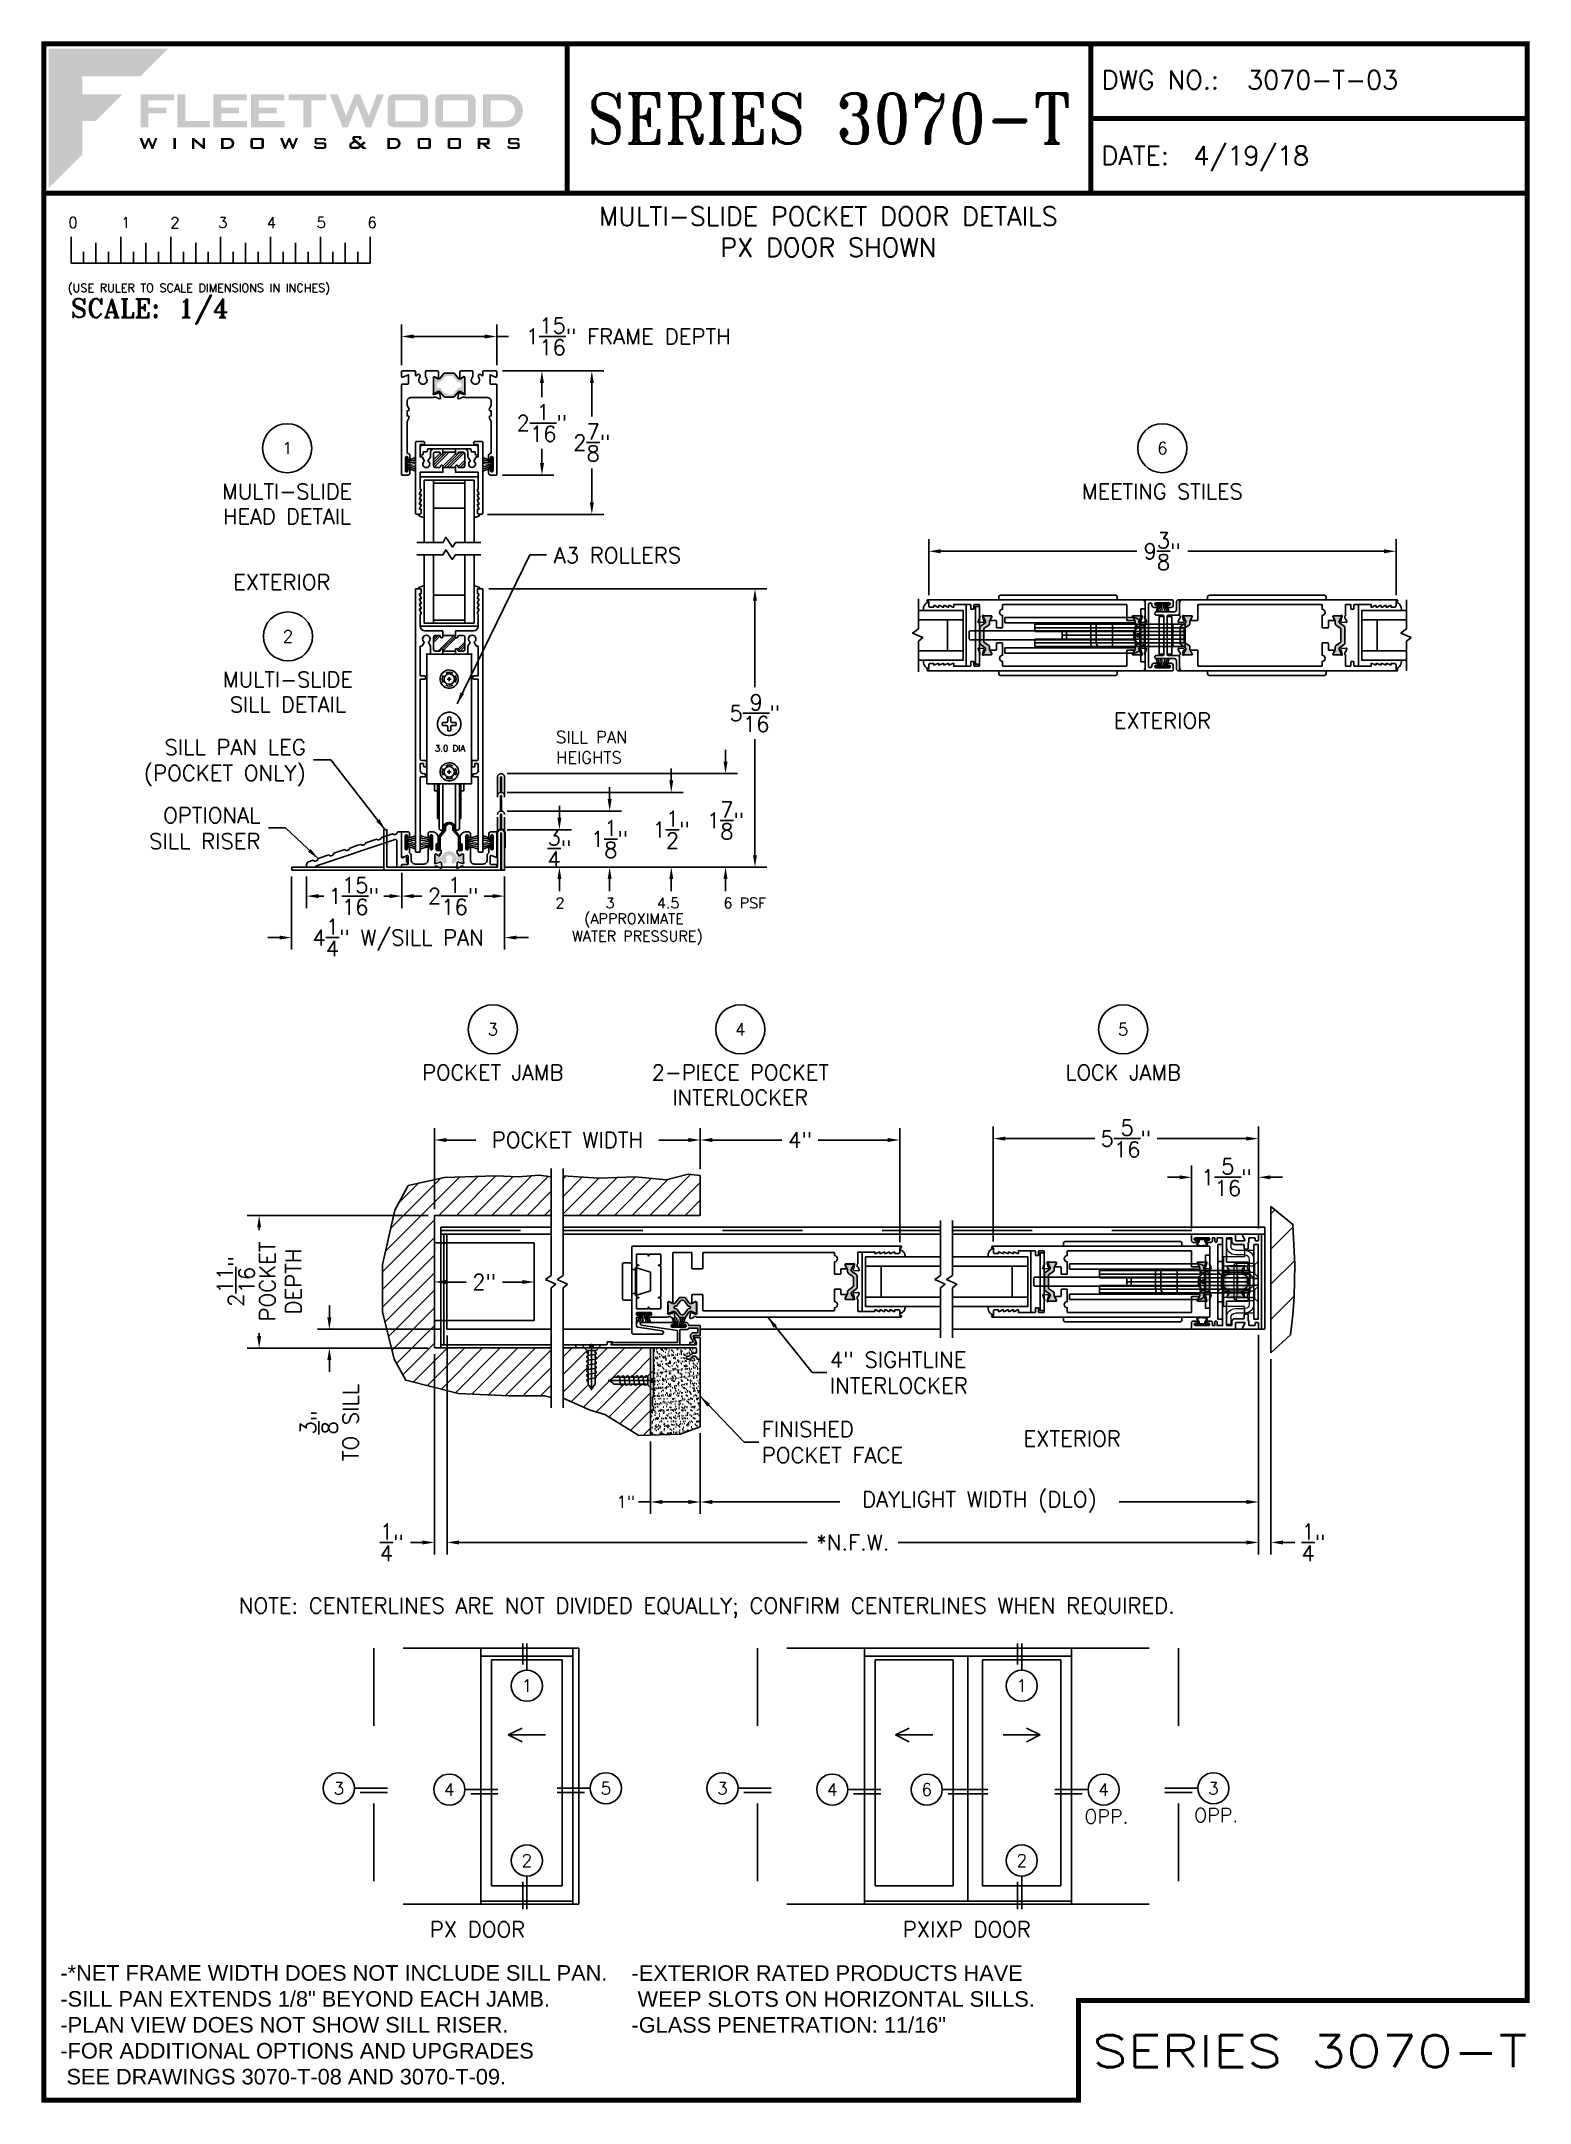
# Paper-space layout 'QUARTER SCALE' of a CAD drawing. Extents: x 0.3 to 7.8, y 0 to 10.3.
# The model-space entities are those that its viewports show. They can reach past a viewport. Long polylines and large blocks are cut down to what shows.
import ezdxf
from ezdxf.enums import TextEntityAlignment as Align

# ---------------------------------------------------------------- set-up
doc = ezdxf.new("R2010")
doc.units = 0
doc.header["$LTSCALE"] = 0.25
doc.header["$MEASUREMENT"] = 0
doc.linetypes.add('HIDDEN', pattern=[0.375, 0.25, -0.125])
doc.linetypes.add('PHANTOM2', pattern=[1.25, 0.625, -0.125, 0.125, -0.125, 0.125, -0.125])
doc.layers.get('0').update_dxf_attribs({"linetype": 'CONTINUOUS'})
doc.layers.get('DEFPOINTS').update_dxf_attribs({"color": 1, "linetype": 'CONTINUOUS'})
for name, color, linetype in [('BACKUP PLATE', 6, 'CONTINUOUS'), ('DIM', 7, 'CONTINUOUS'), ('ELEV_FRAME', 1, 'CONTINUOUS'), ('ELEVATION TEXT', 7, 'CONTINUOUS'), ('FRAME', 1, 'CONTINUOUS'), ('GEOMETRY', 7, 'CONTINUOUS'), ('GLASS-VINYL', 7, 'CONTINUOUS'), ('Hardware', 7, 'CONTINUOUS'), ('HEM COVER', 4, 'CONTINUOUS'), ('I-STRUT', 7, 'CONTINUOUS'), ('MISC', 7, 'CONTINUOUS'), ('POCKET-CLOSER', 1, 'CONTINUOUS'), ('RISER', 7, 'CONTINUOUS'), ('SASH', 5, 'CONTINUOUS'), ('SEAL', 7, 'CONTINUOUS'), ('SILL-PAN', 7, 'CONTINUOUS'), ('STRIKE PLATE', 3, 'CONTINUOUS'), ('TEXT', 7, 'CONTINUOUS'), ('TITLE-BLOCK', 7, 'CONTINUOUS'), ('TITLE_BLOCK', 7, 'CONTINUOUS'), ('VENT', 5, 'CONTINUOUS')]:
    doc.layers.add(name, color=color, linetype=linetype)
doc.layers.add('VP', color=40, linetype='CONTINUOUS', plot=False)
doc.layers.get('VP').off()
doc.styles.add('ROMANS', font='romans')
doc.styles.add('ROMANT', font='romant')
doc.styles.add('SIMPLEX-050', font='simplex.shx', dxfattribs={"height": 0.05})
doc.styles.add('SIMPLEX-094', font='simplex.shx', dxfattribs={"height": 0.094})
doc.styles.get("Standard").update_dxf_attribs({"font": 'simplex.shx'})
doc.dimstyles.new('QUARTER SCALE', dxfattribs={"dimtxt": 0.078, "dimasz": 0.06, "dimexe": 0.06, "dimexo": 0.031, "dimgap": 0.039, "dimtad": 0, "dimtih": 1, "dimtoh": 1, "dimdec": 4, "dimlfac": 4, "dimzin": 0, "dimdsep": 46, "dimlunit": 4, "dimtxsty": 'Standard', "dimcen": 0.09, "dimadec": 0, "dimazin": 0, "dimtfac": 1, "dimtdec": 4, "dimtofl": 0, "dimtmove": 0, "dimatfit": 3, "dimfxl": 0, "dimtolj": 1, "dimtzin": 0, "dimarcsym": 0})
doc.dimstyles.get("Standard").update_dxf_attribs({"dimtxt": 0.18, "dimasz": 0.18, "dimexe": 0.18, "dimexo": 0.0625, "dimgap": 0.09, "dimtad": 0, "dimtih": 1, "dimtoh": 1, "dimdec": 4, "dimzin": 0, "dimdsep": 46, "dimtxsty": 'Standard', "dimcen": 0.09, "dimadec": 0, "dimazin": 0, "dimtfac": 1, "dimtdec": 4, "dimtofl": 0, "dimtmove": 0, "dimatfit": 3, "dimfxl": 0, "dimtolj": 1, "dimtzin": 0, "dimarcsym": 0})

psp = doc.layouts.new('QUARTER SCALE')

# ---------------------------------------------------------------- texts
at = {"layer": 'ELEVATION TEXT', "insert": (1.399579, 6.378333), "char_height": 0.078, "width": 1.2918, "attachment_point": 6}
psp.add_mtext('OPTIONAL\\PSILL RISER', dxfattribs=at)
at = {"layer": 'TEXT'}
for s, p in [('EXTERIOR', (1.263221, 7.572896)), ('PX DOOR ', (2.248757, 0.817796)), ('PXIXP DOOR ', (4.620999, 0.817971))]:
    psp.add_text(s, height=0.078, dxfattribs=at).set_placement(p)
for s, height, p in [('EXTERIOR', 0.078, (5.921493, 6.917205)), ('EXTERIOR', 0.078, (5.468536, 3.317625)), ('1', 0.062, (2.735354, 2.078562)), ('1', 0.062, (5.216329, 2.078562)), ('3', 0.062, (1.792762, 1.564313)), ('4', 0.062, (2.34667, 1.557865)), ('5', 0.062, (3.131467, 1.564313)), ('3', 0.062, (3.715931, 1.564313)), ('4', 0.062, (4.266554, 1.557865)), ('6', 0.062, (4.740131, 1.557865)), ('4', 0.062, (5.626792, 1.557865)), ('3', 0.062, (6.177415, 1.564313)), ('2', 0.062, (2.735354, 1.202023)), ('2', 0.062, (5.216329, 1.202023))]:
    psp.add_text(s, height=height, dxfattribs=at).set_placement(p, align=Align.MIDDLE_CENTER)
for s, insert, char_height, width, attachment_point in [('MULTI-SLIDE POCKET DOOR DETAILS\\PPX DOOR SHOWN', (4.246372, 9.368688), 0.094, 2.839, 5), ('A3 ROLLERS ', (2.870452, 7.747022), 0.078, 0.81623057, 4), ('4" SIGHTLINE\\PINTERLOCKER', (4.254916, 3.648056), 0.078, 1.2918, 4), ('FINISHED\\PPOCKET FACE', (3.913951, 3.29988), 0.078, 1.2918, 4), ('NOTE: CENTERLINES ARE NOT DIVIDED EQUALLY; CONFIRM CENTERLINES WHEN REQUIRED.', (1.290601, 2.468399), 0.078, 6.66328054, 4), ('\\A1;{\\fArial|b0|i0|c0|p34;-*NET FRAME WIDTH DOES NOT INCLUDE SILL PAN.\\P-SILL PAN EXTENDS 1/8" BEYOND EACH JAMB.\\P-PLAN VIEW DOES NOT SHOW SILL RISER.\\P-FOR ADDITIONAL OPTIONS AND UPGRADES\\P SEE DRAWINGS 3070-T-08 AND 3070-T-09.}', (0.396822, 0.677551), 0.078, 2.8532611, 1), ('\\A1;{\\fArial|b0|i0|c0|p34;-EXTERIOR RATED PRODUCTS HAVE\\P WEEP SLOTS ON HORIZONTAL SILLS.\\P-GLASS PENETRATION: 11/16"}', (3.260015, 0.676896), 0.078, 2.8532611, 1)]:
    psp.add_mtext(s, dxfattribs=dict(at, insert=insert, char_height=char_height, width=width, attachment_point=attachment_point))
at = {"layer": 'TEXT', "insert": (1.627058, 6.70681), "char_height": 0.078, "attachment_point": 6}
psp.add_mtext('SILL PAN LEG \\P(POCKET ONLY)', dxfattribs=at)
at = {"layer": 'TEXT', "color": 7, "char_height": 0.06978, "width": 0.31336842, "attachment_point": 1}
for insert in [(5.53023, 1.457717), (6.080853, 1.464166)]:
    psp.add_mtext('OPP.', dxfattribs=dict(at, insert=insert))

msp = doc.modelspace()

# ---------------------------------------------------------------- blocks, each defined once
blk = doc.blocks.new('*D13')
at = {"color": 0, "lineweight": -2}
for p, q in [((1.556, 6.137), (1.556, 5.77)), ((2.623, 6.137), (2.623, 5.77)), ((1.496, 5.83), (1.436, 5.83)), ((2.683, 5.83), (2.743, 5.83))]:
    blk.add_line(p, q, dxfattribs=at)
at = {"color": 0}
for points in [[(1.496, 5.84), (1.496, 5.82), (1.556, 5.83)], [(2.683, 5.84), (2.683, 5.82), (2.623, 5.83)]]:
    blk.add_solid(points, dxfattribs=at)
at = {"layer": 'DEFPOINTS', "color": 0}
for p in [(1.556, 6.168), (2.623, 6.168), (2.623, 5.83)]:
    blk.add_point(p, dxfattribs=at)
at = {"color": 0, "insert": (2.09, 5.83), "char_height": 0.078, "attachment_point": 5}
blk.add_mtext('\\A1;4{\\H1.000000x;\\S1/4;}" W/SILL PAN', dxfattribs=at)
blk = doc.blocks.new('*D14')
at = {"color": 0, "lineweight": -2}
for p, q in [((1.631, 6.137), (1.631, 5.978)), ((2.108, 6.155), (2.108, 5.978)), ((1.691, 6.038), (1.718, 6.038)), ((2.048, 6.038), (2.019, 6.038))]:
    blk.add_line(p, q, dxfattribs=at)
at = {"color": 0}
for points in [[(1.691, 6.048), (1.691, 6.028), (1.631, 6.038)], [(2.048, 6.048), (2.048, 6.028), (2.108, 6.038)]]:
    blk.add_solid(points, dxfattribs=at)
at = {"layer": 'DEFPOINTS', "color": 0}
for p in [(1.631, 6.168), (2.108, 6.186), (1.631, 6.038)]:
    blk.add_point(p, dxfattribs=at)
at = {"color": 0, "insert": (1.868, 6.038), "char_height": 0.078, "attachment_point": 5}
blk.add_mtext('\\A1;1{\\H1.000000x;\\S15/16;}"', dxfattribs=at)
blk = doc.blocks.new('*D15')
at = {"color": 0, "lineweight": -2}
for p, q in [((2.108, 6.155), (2.108, 5.978)), ((2.623, 6.137), (2.623, 5.978)), ((2.168, 6.038), (2.209, 6.038)), ((2.563, 6.038), (2.521, 6.038))]:
    blk.add_line(p, q, dxfattribs=at)
at = {"color": 0}
for points in [[(2.168, 6.048), (2.168, 6.028), (2.108, 6.038)], [(2.563, 6.048), (2.563, 6.028), (2.623, 6.038)]]:
    blk.add_solid(points, dxfattribs=at)
at = {"layer": 'DEFPOINTS', "color": 0}
for p in [(2.108, 6.186), (2.623, 6.168), (2.623, 6.038)]:
    blk.add_point(p, dxfattribs=at)
at = {"color": 0, "insert": (2.365, 6.038), "char_height": 0.078, "attachment_point": 5}
blk.add_mtext('\\A1;2{\\H1.000000x;\\S1/16;}"', dxfattribs=at)
blk = doc.blocks.new('*D148')
at = {"layer": 'DEFPOINTS', "color": 0}
for p in [(0.017, 0.469), (1.143, 0.469), (0, 0)]:
    blk.add_point(p, dxfattribs=at)
at = {"layer": 'TEXT', "color": 0, "lineweight": -2}
for p, q in [((1.143, 0.529), (1.143, 0.589)), ((0.048, 0.469), (1.203, 0.469)), ((0.031, 0), (1.203, 0)), ((1.143, -0.06), (1.143, -0.12))]:
    blk.add_line(p, q, dxfattribs=at)
at = {"layer": 'TEXT', "color": 0}
for points in [[(1.133, 0.529), (1.153, 0.529), (1.143, 0.469)], [(1.133, -0.06), (1.153, -0.06), (1.143, 0)]]:
    blk.add_solid(points, dxfattribs=at)
at = {"layer": 'TEXT', "color": 0, "insert": (1.143, 0.234), "char_height": 0.078, "attachment_point": 5}
blk.add_mtext('\\A1;1{\\H1.000000x;\\S7/8;}"', dxfattribs=at)
blk = doc.blocks.new('*D149')
at = {"layer": 'DEFPOINTS', "color": 0}
for p in [(0.017, 0.281), (0.562, 0.281), (0, 0)]:
    blk.add_point(p, dxfattribs=at)
at = {"layer": 'TEXT', "color": 0, "lineweight": -2}
for p, q in [((0.562, 0.341), (0.562, 0.401)), ((0.048, 0.281), (0.622, 0.281)), ((0.031, 0), (0.622, 0)), ((0.562, -0.06), (0.562, -0.12))]:
    blk.add_line(p, q, dxfattribs=at)
at = {"layer": 'TEXT', "color": 0}
for points in [[(0.552, 0.341), (0.572, 0.341), (0.562, 0.281)], [(0.552, -0.06), (0.572, -0.06), (0.562, 0)]]:
    blk.add_solid(points, dxfattribs=at)
at = {"layer": 'TEXT', "color": 0, "insert": (0.562, 0.141), "char_height": 0.078, "attachment_point": 5}
blk.add_mtext('\\A1;1{\\H1.000000x;\\S1/8;}"', dxfattribs=at)
blk = doc.blocks.new('*D150')
at = {"layer": 'DEFPOINTS', "color": 0}
for p in [(0.017, 0.375), (0.871, 0.375), (0, 0)]:
    blk.add_point(p, dxfattribs=at)
at = {"layer": 'TEXT', "color": 0, "lineweight": -2}
for p, q in [((0.871, 0.435), (0.871, 0.495)), ((0.048, 0.375), (0.931, 0.375)), ((0.031, 0), (0.931, 0)), ((0.871, -0.06), (0.871, -0.12))]:
    blk.add_line(p, q, dxfattribs=at)
at = {"layer": 'TEXT', "color": 0}
for points in [[(0.861, 0.435), (0.881, 0.435), (0.871, 0.375)], [(0.861, -0.06), (0.881, -0.06), (0.871, 0)]]:
    blk.add_solid(points, dxfattribs=at)
at = {"layer": 'TEXT', "color": 0, "insert": (0.871, 0.188), "char_height": 0.078, "attachment_point": 5}
blk.add_mtext('\\A1;1{\\H1.000000x;\\S1/2;}"', dxfattribs=at)
blk = doc.blocks.new('*D151')
at = {"layer": 'DEFPOINTS', "color": 0}
for p in [(0.017, 0.188), (0, 0), (0.31, 0)]:
    blk.add_point(p, dxfattribs=at)
at = {"layer": 'TEXT', "color": 0, "lineweight": -2}
for p, q in [((0.31, 0.248), (0.31, 0.308)), ((0.048, 0.188), (0.37, 0.188)), ((0.031, 0), (0.37, 0)), ((0.31, -0.06), (0.31, -0.12))]:
    blk.add_line(p, q, dxfattribs=at)
at = {"layer": 'TEXT', "color": 0}
for points in [[(0.3, 0.248), (0.32, 0.248), (0.31, 0.188)], [(0.3, -0.06), (0.32, -0.06), (0.31, 0)]]:
    blk.add_solid(points, dxfattribs=at)
at = {"layer": 'TEXT', "color": 0, "insert": (0.31, 0.094), "char_height": 0.078, "attachment_point": 5}
blk.add_mtext('\\A1;{\\H1.000000x;\\S3/4;}"', dxfattribs=at)
blk = doc.blocks.new('*D16')
at = {"layer": 'DEFPOINTS', "color": 0}
for p in [(2.513, 7.579), (2.588, 6.183), (3.879, 6.183)]:
    blk.add_point(p, dxfattribs=at)
at = {"layer": 'TEXT', "color": 0, "lineweight": -2}
for p, q in [((2.544, 7.579), (3.939, 7.579)), ((3.879, 7.519), (3.879, 7.085)), ((3.879, 6.243), (3.879, 6.825)), ((2.619, 6.183), (3.939, 6.183))]:
    blk.add_line(p, q, dxfattribs=at)
at = {"layer": 'TEXT', "color": 0}
for points in [[(3.869, 7.519), (3.889, 7.519), (3.879, 7.579)], [(3.869, 6.243), (3.889, 6.243), (3.879, 6.183)]]:
    blk.add_solid(points, dxfattribs=at)
at = {"layer": 'TEXT', "color": 0, "insert": (3.879, 6.955), "char_height": 0.078, "attachment_point": 5}
blk.add_mtext('\\A1;5{\\H1.000000x;\\S9/16;}"', dxfattribs=at)
blk = doc.blocks.new('sectball')
blk.add_circle((0, 0), 0.125)
blk.add_attdef('NO', text='', height=0.062).set_placement((0, 0), align=Align.MIDDLE_CENTER)
for tag, p in [('LINE1', (0, -0.259)), ('LINE2', (0, -0.386)), ('LINE3', (0, -0.521))]:
    blk.add_attdef(tag, text='', height=0.078).set_placement(p, align=Align.CENTER)
blk = doc.blocks.new('*D17')
at = {"layer": 'DEFPOINTS', "color": 0}
for p in [(1.745, 3.866), (2.335, 3.866), (2.272, 3.772)]:
    blk.add_point(p, dxfattribs=at)
at = {"layer": 'TEXT', "color": 0, "lineweight": -2}
for p, q in [((1.745, 3.926), (1.745, 3.986)), ((2.304, 3.866), (1.685, 3.866)), ((2.241, 3.772), (1.685, 3.772)), ((1.745, 3.712), (1.745, 3.652))]:
    blk.add_line(p, q, dxfattribs=at)
at = {"layer": 'TEXT', "color": 0}
for points in [[(1.735, 3.926), (1.755, 3.926), (1.745, 3.866)], [(1.735, 3.712), (1.755, 3.712), (1.745, 3.772)]]:
    blk.add_solid(points, dxfattribs=at)
at = {"layer": 'TEXT', "color": 0, "insert": (1.745, 3.398), "char_height": 0.078, "attachment_point": 5, "rotation": 90}
blk.add_mtext('\\A1;{\\H1.000000x;\\S3/8;}"\\PTO SILL', dxfattribs=at)
blk = doc.blocks.new('*D18')
at = {"color": 0, "lineweight": -2}
for p, q in [((2.241, 4.437), (1.333, 4.437)), ((1.393, 4.377), (1.393, 4.363)), ((1.393, 3.832), (1.393, 3.847)), ((2.241, 3.772), (1.333, 3.772))]:
    blk.add_line(p, q, dxfattribs=at)
at = {"color": 0}
for points in [[(1.383, 4.377), (1.403, 4.377), (1.393, 4.437)], [(1.383, 3.832), (1.403, 3.832), (1.393, 3.772)]]:
    blk.add_solid(points, dxfattribs=at)
at = {"layer": 'DEFPOINTS', "color": 0}
for p in [(2.272, 4.437), (1.393, 3.772), (2.272, 3.772)]:
    blk.add_point(p, dxfattribs=at)
at = {"color": 0, "insert": (1.393, 4.105), "char_height": 0.078, "attachment_point": 5, "rotation": 90}
blk.add_mtext('\\A1;2{\\H1.000000x;\\S11/16;}"\\PPOCKET\\PDEPTH', dxfattribs=at)
blk = doc.blocks.new('*D19')
at = {"layer": 'DEFPOINTS', "color": 0}
for p in [(3.605, 4.815), (3.605, 4.637), (4.605, 4.272)]:
    blk.add_point(p, dxfattribs=at)
at = {"layer": 'TEXT', "color": 0, "lineweight": -2}
for p, q in [((3.605, 4.668), (3.605, 4.875)), ((4.605, 4.303), (4.605, 4.875)), ((3.665, 4.815), (4.014, 4.815)), ((4.545, 4.815), (4.196, 4.815))]:
    blk.add_line(p, q, dxfattribs=at)
at = {"layer": 'TEXT', "color": 0}
for points in [[(3.665, 4.825), (3.665, 4.805), (3.605, 4.815)], [(4.545, 4.825), (4.545, 4.805), (4.605, 4.815)]]:
    blk.add_solid(points, dxfattribs=at)
at = {"layer": 'TEXT', "color": 0, "insert": (4.105, 4.815), "char_height": 0.078, "attachment_point": 5}
blk.add_mtext('\\A1;4"', dxfattribs=at)
blk = doc.blocks.new('*D20')
at = {"color": 0, "lineweight": -2}
for p, q in [((2.335, 3.835), (2.335, 2.737)), ((6.403, 3.838), (6.403, 2.737)), ((2.395, 2.797), (4.14, 2.797)), ((6.343, 2.797), (4.597, 2.797))]:
    blk.add_line(p, q, dxfattribs=at)
at = {"color": 0}
for points in [[(2.395, 2.807), (2.395, 2.787), (2.335, 2.797)], [(6.343, 2.807), (6.343, 2.787), (6.403, 2.797)]]:
    blk.add_solid(points, dxfattribs=at)
at = {"layer": 'DEFPOINTS', "color": 0}
for p in [(2.335, 3.866), (6.403, 3.869), (6.403, 2.797)]:
    blk.add_point(p, dxfattribs=at)
at = {"color": 0, "insert": (4.369, 2.797), "char_height": 0.078, "attachment_point": 5}
blk.add_mtext('\\A1;*N.F.W.', dxfattribs=at)
blk = doc.blocks.new('*D21')
at = {"layer": 'DEFPOINTS', "color": 0}
for p in [(6.403, 3.869), (3.605, 3.376), (6.403, 3)]:
    blk.add_point(p, dxfattribs=at)
at = {"layer": 'TEXT', "color": 0, "lineweight": -2}
for p, q in [((6.403, 3.838), (6.403, 2.94)), ((3.605, 3.345), (3.605, 2.94)), ((3.665, 3), (4.304, 3)), ((6.343, 3), (5.705, 3))]:
    blk.add_line(p, q, dxfattribs=at)
at = {"layer": 'TEXT', "color": 0}
for points in [[(3.665, 3.01), (3.665, 2.99), (3.605, 3)], [(6.343, 3.01), (6.343, 2.99), (6.403, 3)]]:
    blk.add_solid(points, dxfattribs=at)
at = {"layer": 'TEXT', "color": 0, "insert": (5.004, 3), "char_height": 0.078, "attachment_point": 5}
blk.add_mtext('\\A1;DAYLIGHT WIDTH (DLO)', dxfattribs=at)
blk = doc.blocks.new('*D22')
at = {"layer": 'DEFPOINTS', "color": 0}
for p in [(6.403, 3.869), (6.466, 3.747), (6.466, 2.797)]:
    blk.add_point(p, dxfattribs=at)
at = {"layer": 'TEXT', "color": 0, "lineweight": -2}
for p, q in [((6.403, 3.838), (6.403, 2.737)), ((6.466, 3.716), (6.466, 2.737)), ((6.343, 2.797), (6.283, 2.797)), ((6.526, 2.797), (6.586, 2.797))]:
    blk.add_line(p, q, dxfattribs=at)
at = {"layer": 'TEXT', "color": 0}
for points in [[(6.343, 2.807), (6.343, 2.787), (6.403, 2.797)], [(6.526, 2.807), (6.526, 2.787), (6.466, 2.797)]]:
    blk.add_solid(points, dxfattribs=at)
at = {"layer": 'TEXT', "color": 0, "insert": (6.679, 2.797), "char_height": 0.078, "attachment_point": 5}
blk.add_mtext('\\A1;{\\H1.000000x;\\S1/4;}"', dxfattribs=at)
blk = doc.blocks.new('*D23')
at = {"layer": 'DEFPOINTS', "color": 0}
for p in [(3.355, 3.335), (3.605, 3.376), (3.605, 3)]:
    blk.add_point(p, dxfattribs=at)
at = {"layer": 'TEXT', "color": 0, "lineweight": -2}
for p, q in [((3.605, 3.345), (3.605, 2.94)), ((3.355, 3.304), (3.355, 2.94)), ((3.355, 3), (3.295, 3)), ((3.545, 3), (3.415, 3))]:
    blk.add_line(p, q, dxfattribs=at)
at = {"layer": 'TEXT', "color": 0}
for points in [[(3.415, 3.01), (3.415, 2.99), (3.355, 3)], [(3.545, 3.01), (3.545, 2.99), (3.605, 3)]]:
    blk.add_solid(points, dxfattribs=at)
at = {"layer": 'TEXT', "color": 0, "insert": (3.231, 3), "char_height": 0.06, "attachment_point": 5}
blk.add_mtext('\\A1;1"', dxfattribs=at)
blk = doc.blocks.new('*D24')
at = {"layer": 'DEFPOINTS', "color": 0}
for p in [(2.335, 3.866), (2.272, 3.772), (2.272, 2.797)]:
    blk.add_point(p, dxfattribs=at)
at = {"layer": 'TEXT', "color": 0, "lineweight": -2}
for p, q in [((2.335, 3.835), (2.335, 2.737)), ((2.272, 3.741), (2.272, 2.737)), ((2.212, 2.797), (2.152, 2.797)), ((2.395, 2.797), (2.455, 2.797))]:
    blk.add_line(p, q, dxfattribs=at)
at = {"layer": 'TEXT', "color": 0}
for points in [[(2.212, 2.807), (2.212, 2.787), (2.272, 2.797)], [(2.395, 2.807), (2.395, 2.787), (2.335, 2.797)]]:
    blk.add_solid(points, dxfattribs=at)
at = {"layer": 'TEXT', "color": 0, "insert": (2.059, 2.797), "char_height": 0.078, "attachment_point": 5}
blk.add_mtext('\\A1;{\\H1.000000x;\\S1/4;}"', dxfattribs=at)
blk = doc.blocks.new('*D25')
at = {"layer": 'DEFPOINTS', "color": 0}
for p in [(2.107, 8.844), (2.107, 8.669), (2.584, 8.669)]:
    blk.add_point(p, dxfattribs=at)
at = {"layer": 'TEXT', "color": 0, "lineweight": -2}
for p, q in [((2.107, 8.7), (2.107, 8.904)), ((2.584, 8.7), (2.584, 8.904)), ((2.167, 8.844), (2.524, 8.844)), ((2.584, 8.844), (2.644, 8.844))]:
    blk.add_line(p, q, dxfattribs=at)
at = {"layer": 'TEXT', "color": 0}
for points in [[(2.167, 8.854), (2.167, 8.834), (2.107, 8.844)], [(2.524, 8.854), (2.524, 8.834), (2.584, 8.844)]]:
    blk.add_solid(points, dxfattribs=at)
at = {"layer": 'TEXT', "color": 0, "insert": (3.244, 8.844), "char_height": 0.078, "attachment_point": 5}
blk.add_mtext('\\A1;1{\\H1.000000x;\\S15/16;}" FRAME DEPTH', dxfattribs=at)
blk = doc.blocks.new('Quarter')
for p, q in [((0.137, -0.35), (0.137, -0.219)), ((0.2, -0.35), (0.2, -0.294)), ((0.262, -0.35), (0.262, -0.249)), ((0.325, -0.35), (0.325, -0.294)), ((0.387, -0.35), (0.387, -0.219)), ((0.45, -0.35), (0.45, -0.294)), ((0.512, -0.35), (0.512, -0.249)), ((0.575, -0.35), (0.575, -0.294)), ((0.637, -0.35), (0.637, -0.219)), ((0.7, -0.35), (0.7, -0.294)), ((0.762, -0.35), (0.762, -0.249)), ((0.825, -0.35), (0.825, -0.294)), ((0.887, -0.35), (0.887, -0.219)), ((0.95, -0.35), (0.95, -0.294)), ((1.012, -0.35), (1.012, -0.249)), ((1.075, -0.35), (1.075, -0.294)), ((1.137, -0.35), (1.137, -0.219)), ((1.2, -0.35), (1.2, -0.294)), ((1.262, -0.35), (1.262, -0.249)), ((1.325, -0.35), (1.325, -0.294)), ((1.387, -0.35), (1.387, -0.219)), ((1.45, -0.35), (1.45, -0.294)), ((1.512, -0.35), (1.512, -0.249)), ((1.575, -0.35), (1.575, -0.294)), ((1.637, -0.35), (1.637, -0.219)), ((0.137, -0.35), (1.637, -0.35))]:
    blk.add_line(p, q)
for s, p in [('0', (0.123, -0.174)), ('1', (0.387, -0.174)), ('2', (0.634, -0.175)), ('3', (0.874, -0.174)), ('4', (1.118, -0.175)), ('5', (1.368, -0.174)), ('6', (1.623, -0.174))]:
    blk.add_text(s, height=0.055).set_placement(p)
at = {"style": 'ROMANS'}
blk.add_text('(USE RULER TO SCALE DIMENSIONS IN INCHES)', height=0.04115, dxfattribs=at).set_placement((0.12, -0.495))
blk = doc.blocks.new('Fleetwood_Logo_6-10-15')
h = blk.add_hatch(color=154)
h.dxf.hatch_style = 1
h.paths.add_polyline_path([(0.2526, -0.0017), (0.0019, -0.0017), (0.0019, -0.2942), (0.0725, -0.2236), (0.0725, -0.1535), (0.1007, -0.1535), (0.1567, -0.0976), (0.0725, -0.0976), (0.0725, -0.0596), (0.1946, -0.0596)])
h = blk.add_hatch(color=251)
h.dxf.hatch_style = 1
h.paths.add_polyline_path([(0.2487, -0.1256), (0.2112, -0.1256), (0.2112, -0.1102), (0.2647, -0.1102), (0.2647, -0.0976), (0.1946, -0.0976), (0.1946, -0.1667), (0.2112, -0.1667), (0.2112, -0.1377), (0.2487, -0.1377)])
h = blk.add_hatch(color=251)
h.dxf.hatch_style = 1
h.paths.add_polyline_path([(0.2886, -0.0976), (0.272, -0.0976), (0.272, -0.1667), (0.3401, -0.1667), (0.3401, -0.1535), (0.2886, -0.1535)])
h = blk.add_hatch(color=251)
h.dxf.hatch_style = 1
h.paths.add_polyline_path([(0.4175, -0.0976), (0.3474, -0.0976), (0.3474, -0.1667), (0.4185, -0.1667), (0.4185, -0.1534), (0.364, -0.1534), (0.364, -0.1377), (0.4015, -0.1377), (0.4015, -0.1256), (0.364, -0.1256), (0.364, -0.1102), (0.4175, -0.1102)])
h = blk.add_hatch(color=251)
h.dxf.hatch_style = 1
h.paths.add_polyline_path([(0.4965, -0.0976), (0.4264, -0.0976), (0.4264, -0.1667), (0.4975, -0.1667), (0.4975, -0.1534), (0.443, -0.1534), (0.443, -0.1377), (0.4804, -0.1377), (0.4804, -0.1256), (0.443, -0.1256), (0.443, -0.1102), (0.4965, -0.1102)])
h = blk.add_hatch(color=251)
h.dxf.hatch_style = 1
h.paths.add_polyline_path([(0.5842, -0.0976), (0.5054, -0.0976), (0.5054, -0.1102), (0.5365, -0.1102), (0.5365, -0.1667), (0.5531, -0.1667), (0.5531, -0.1102), (0.5842, -0.1102)])
h = blk.add_hatch(color=251)
h.dxf.hatch_style = 1
h.paths.add_polyline_path([(0.6089, -0.0976), (0.5921, -0.0976), (0.6188, -0.1667), (0.63, -0.1667), (0.6489, -0.1192), (0.6679, -0.1667), (0.6789, -0.1667), (0.7056, -0.0976), (0.6908, -0.0976), (0.6742, -0.1433), (0.6558, -0.0976), (0.6446, -0.0976), (0.6261, -0.1433)])
h = blk.add_hatch(color=251)
h.dxf.hatch_style = 1
h.paths.add_polyline_path([(0.7853, -0.0976), (0.726, -0.0976, 0.414214), (0.7133, -0.1102), (0.7133, -0.154, 0.414214), (0.726, -0.1667), (0.7853, -0.1667, 0.414214), (0.798, -0.154), (0.798, -0.1102, 0.414214)])
h.paths.add_polyline_path([(0.7819, -0.1102), (0.7819, -0.154), (0.7294, -0.154), (0.7294, -0.1102)], flags=16)
h = blk.add_hatch(color=251)
h.dxf.hatch_style = 1
h.paths.add_polyline_path([(0.8856, -0.0976), (0.8262, -0.0976, 0.414214), (0.8136, -0.1102), (0.8136, -0.154, 0.414214), (0.8262, -0.1667), (0.8856, -0.1667, 0.414214), (0.8982, -0.154), (0.8982, -0.1102, 0.414214)])
h.paths.add_polyline_path([(0.8822, -0.1102), (0.8822, -0.154), (0.8296, -0.154), (0.8296, -0.1102)], flags=16)
h = blk.add_hatch(color=251)
h.dxf.hatch_style = 1
h.paths.add_polyline_path([(0.9632, -0.0976), (0.914, -0.0976), (0.914, -0.1667), (0.9632, -0.1667, 1)])
h.paths.add_polyline_path([(0.9301, -0.1102), (0.9593, -0.1102, -1), (0.9593, -0.154), (0.9301, -0.154)], flags=16)
h = blk.add_hatch(color=7)
h.dxf.hatch_style = 1
h.paths.add_polyline_path([(0.2301, -0.1891), (0.2251, -0.1891), (0.2196, -0.2043), (0.2134, -0.1891), (0.2097, -0.1891), (0.2035, -0.2043), (0.1978, -0.1891), (0.1922, -0.1891), (0.2011, -0.2121), (0.2048, -0.2121), (0.2112, -0.1963), (0.2175, -0.2121), (0.2212, -0.2121)])
h = blk.add_hatch(color=7)
h.dxf.hatch_style = 1
h.paths.add_polyline_path([(0.2691, -0.1891), (0.2637, -0.1891), (0.2637, -0.2118), (0.2637, -0.2121), (0.2691, -0.2121)])
h = blk.add_hatch(color=7)
h.dxf.hatch_style = 1
h.paths.add_polyline_path([(0.3077, -0.1964), (0.3259, -0.2121), (0.3298, -0.2121), (0.3298, -0.1891), (0.325, -0.1891), (0.325, -0.2047), (0.3067, -0.1891), (0.3029, -0.1891), (0.3029, -0.2121), (0.3077, -0.2121)])
h = blk.add_hatch(color=7)
h.dxf.hatch_style = 1
h.paths.add_polyline_path([(0.3801, -0.1891), (0.3637, -0.1891), (0.3637, -0.2121), (0.3801, -0.2121, 1)])
h.paths.add_polyline_path([(0.3691, -0.2079), (0.3691, -0.1933), (0.3788, -0.1933, -1), (0.3788, -0.2079)], flags=16)
h = blk.add_hatch(color=7)
h.dxf.hatch_style = 1
h.paths.add_polyline_path([(0.4537, -0.2079), (0.4537, -0.1933, 0.414214), (0.4495, -0.1891), (0.4297, -0.1891, 0.414214), (0.4255, -0.1933), (0.4255, -0.2079, 0.414214), (0.4297, -0.2121), (0.4495, -0.2121, 0.414214)])
h.paths.add_polyline_path([(0.4308, -0.2079), (0.4308, -0.1933), (0.4484, -0.1933), (0.4484, -0.2079)], flags=16)
h = blk.add_hatch(color=7)
h.dxf.hatch_style = 1
h.paths.add_polyline_path([(0.5253, -0.1891), (0.5203, -0.1891), (0.5148, -0.2043), (0.5087, -0.1891), (0.5049, -0.1891), (0.4988, -0.2043), (0.493, -0.1891), (0.4874, -0.1891), (0.4963, -0.2121), (0.5001, -0.2121), (0.5064, -0.1963), (0.5127, -0.2121), (0.5164, -0.2121)])
h = blk.add_hatch(color=7)
h.dxf.hatch_style = 1
h.paths.add_polyline_path([(0.5801, -0.1891), (0.5643, -0.1891, 0.414214), (0.56, -0.1933), (0.56, -0.1981, 0.414214), (0.5643, -0.2024), (0.58, -0.2024), (0.58, -0.2078), (0.5637, -0.2078), (0.5637, -0.2052), (0.5591, -0.2062), (0.5591, -0.2078, 0.414214), (0.5634, -0.2121), (0.5805, -0.2121, 0.414214), (0.5848, -0.2078), (0.5848, -0.2024, 0.414214), (0.5805, -0.1982), (0.5648, -0.1982), (0.5648, -0.193), (0.5798, -0.193), (0.5798, -0.1958), (0.5843, -0.1948), (0.5843, -0.1933, 0.414214)])
h = blk.add_hatch(color=7)
h.dxf.hatch_style = 1
h.paths.add_polyline_path([(0.645, -0.1913, -0.222262), (0.6447, -0.1906), (0.6447, -0.1892), (0.6535, -0.1892), (0.6535, -0.193), (0.6587, -0.1918), (0.6587, -0.189, 0.414214), (0.6544, -0.1847), (0.6437, -0.1847, 0.414214), (0.6394, -0.189), (0.6394, -0.1922, 0.222262), (0.6407, -0.1948), (0.6415, -0.1955), (0.6345, -0.1998, 0.260684), (0.6329, -0.2027), (0.6329, -0.2078, 0.414214), (0.6372, -0.2121), (0.6514, -0.2121, 0.17577), (0.6536, -0.2113), (0.657, -0.2085), (0.6614, -0.2121), (0.6699, -0.2121), (0.6613, -0.2049), (0.6676, -0.1997), (0.6637, -0.1964), (0.6574, -0.2017)])
h.paths.add_polyline_path([(0.6532, -0.2052), (0.6509, -0.2072, -0.17577), (0.6502, -0.2074), (0.6382, -0.2074), (0.6382, -0.2033, -0.260684), (0.6387, -0.2025), (0.6451, -0.1985)], flags=16)
h = blk.add_hatch(color=7)
h.dxf.hatch_style = 1
h.paths.add_polyline_path([(0.7294, -0.1891), (0.713, -0.1891), (0.713, -0.2121), (0.7294, -0.2121, 1)])
h.paths.add_polyline_path([(0.7184, -0.2079), (0.7184, -0.1933), (0.7281, -0.1933, -1), (0.7281, -0.2079)], flags=16)
h = blk.add_hatch(color=7)
h.dxf.hatch_style = 1
h.paths.add_polyline_path([(0.8045, -0.2079), (0.8045, -0.1933, 0.414214), (0.8003, -0.1891), (0.7805, -0.1891, 0.414214), (0.7763, -0.1933), (0.7763, -0.2079, 0.414214), (0.7805, -0.2121), (0.8003, -0.2121, 0.414214)])
h.paths.add_polyline_path([(0.7816, -0.2079), (0.7816, -0.1933), (0.7992, -0.1933), (0.7992, -0.2079)], flags=16)
h = blk.add_hatch(color=7)
h.dxf.hatch_style = 1
h.paths.add_polyline_path([(0.8678, -0.2079), (0.8678, -0.1933, 0.414214), (0.8636, -0.1891), (0.8438, -0.1891, 0.414214), (0.8396, -0.1933), (0.8396, -0.2079, 0.414214), (0.8438, -0.2121), (0.8636, -0.2121, 0.414214)])
h.paths.add_polyline_path([(0.8449, -0.2079), (0.8449, -0.1933), (0.8624, -0.1933), (0.8624, -0.2079)], flags=16)
h = blk.add_hatch(color=7)
h.dxf.hatch_style = 1
h.paths.add_polyline_path([(0.9277, -0.1993), (0.9277, -0.1933, 0.414214), (0.9235, -0.1891), (0.9028, -0.1891), (0.9028, -0.2121), (0.9082, -0.2121), (0.9082, -0.2035), (0.9131, -0.2035), (0.9224, -0.2121), (0.9303, -0.2121), (0.9197, -0.2035), (0.9235, -0.2035, 0.414214)])
h.paths.add_polyline_path([(0.9082, -0.1993), (0.9082, -0.1933), (0.9214, -0.1933, -0.414214), (0.9224, -0.1943), (0.9224, -0.1983, -0.414214), (0.9214, -0.1993)], flags=16)
h = blk.add_hatch(color=7)
h.dxf.hatch_style = 1
h.paths.add_polyline_path([(0.9867, -0.1982), (0.971, -0.1982), (0.971, -0.193), (0.9859, -0.193), (0.9859, -0.1958), (0.9905, -0.1948), (0.9905, -0.1933, 0.414214), (0.9863, -0.1891), (0.9705, -0.1891, 0.414214), (0.9662, -0.1933), (0.9662, -0.1981, 0.414214), (0.9705, -0.2024), (0.9862, -0.2024), (0.9862, -0.2078), (0.9699, -0.2078), (0.9699, -0.2052), (0.9653, -0.2062), (0.9653, -0.2078, 0.414214), (0.9696, -0.2121), (0.9867, -0.2121, 0.414214), (0.991, -0.2078), (0.991, -0.2024, 0.414214)])
blk = doc.blocks.new('A-SIZE_P_QS')
at = {"const_width": 0.025}
blk.add_lwpolyline([(7.751, 0.5), (7.751, 10.312), (0.313, 10.312), (0.313, 0), (5.501, 0), (5.501, 0.5)], close=True, dxfattribs=at)
for points in [[(2.938, 10.312), (2.938, 9.562)], [(5.563, 10.312), (5.563, 9.562)], [(5.563, 9.937), (7.751, 9.937)], [(0.313, 9.562), (7.751, 9.562)]]:
    blk.add_lwpolyline(points, dxfattribs=at)
at = {"xscale": 2.387023416083395, "yscale": 2.387023416083395, "zscale": 2.387023416083395}
blk.add_blockref('Fleetwood_Logo_6-10-15', (0.334, 10.291), dxfattribs=at)
blk.add_blockref('Quarter', (0.313, 9.562))
at = {"style": 'SIMPLEX-094'}
for s, p in [('DWG NO.:', (5.617, 10.084)), ('DATE:', (5.616, 9.704))]:
    blk.add_text(s, height=0.094, dxfattribs=at).set_placement(p)
for tag, p, style in [('DWG_NO', (6.346, 10.084), 'SIMPLEX-094'), ('DATE', (6.077, 9.704), 'SIMPLEX-094'), ('SCALE', (0.988, 8.939), 'ROMANT')]:
    blk.add_attdef(tag, p, '', height=0.094, dxfattribs=dict(style=style))
for tag, height, style, width, p, p2 in [('DWG_NO_F', 0.094, 'SIMPLEX-094', 1.745692, (6.347, 10.084), (7.683, 10.084)), ('PRODUCT', 0.25, 'ROMANT', 1.349007, (3.038, 9.812), (5.463, 9.812)), ('PRODUCT', 0.16, 'SIMPLEX-050', 20.447274, (5.57, 0.167), (7.751, 0.167))]:
    blk.add_attdef(tag, text='', height=height, dxfattribs=dict(style=style, width=width)).set_placement(p, p2, align=Align.FIT)
at = {"layer": 'TITLE_BLOCK', "style": 'ROMANT'}
blk.add_text('SCALE:', height=0.094, dxfattribs=at).set_placement((0.449, 8.939))
blk = doc.blocks.new('*D68')
at = {"layer": 'DEFPOINTS', "color": 0}
for p in [(6.068, 4.628), (6.068, 4.341), (6.403, 4.341)]:
    blk.add_point(p, dxfattribs=at)
at = {"layer": 'TITLE-BLOCK', "color": 0, "lineweight": -2}
for p, q in [((6.068, 4.372), (6.068, 4.688)), ((6.403, 4.372), (6.403, 4.688)), ((6.008, 4.628), (5.948, 4.628)), ((6.463, 4.628), (6.523, 4.628))]:
    blk.add_line(p, q, dxfattribs=at)
at = {"layer": 'TITLE-BLOCK', "color": 0}
for points in [[(6.008, 4.638), (6.008, 4.618), (6.068, 4.628)], [(6.463, 4.638), (6.463, 4.618), (6.403, 4.628)]]:
    blk.add_solid(points, dxfattribs=at)
at = {"layer": 'TITLE-BLOCK', "color": 0, "insert": (6.243, 4.628), "char_height": 0.078, "attachment_point": 5}
blk.add_mtext('\\A1;1{\\H1.000000x;\\S5/16;}"', dxfattribs=at)
blk = doc.blocks.new('*D129')
at = {"color": 0, "lineweight": -2}
for p, q in [((4.75, 7.547), (4.75, 7.827)), ((4.81, 7.767), (5.793, 7.767)), ((7.033, 7.767), (6.05, 7.767)), ((7.093, 7.547), (7.093, 7.827))]:
    blk.add_line(p, q, dxfattribs=at)
at = {"color": 0}
for points in [[(4.81, 7.777), (4.81, 7.757), (4.75, 7.767)], [(7.033, 7.777), (7.033, 7.757), (7.093, 7.767)]]:
    blk.add_solid(points, dxfattribs=at)
at = {"layer": 'DEFPOINTS', "color": 0}
for p in [(4.75, 7.767), (4.75, 7.516), (7.093, 7.516)]:
    blk.add_point(p, dxfattribs=at)
at = {"color": 0, "insert": (5.921, 7.767), "char_height": 0.078, "attachment_point": 5}
blk.add_mtext('\\A1;9{\\H1.000000x;\\S3/8;}"', dxfattribs=at)
blk = doc.blocks.new('*D134')
at = {"color": 0, "lineweight": -2}
for p, q in [((5.074, 4.306), (5.074, 4.882)), ((6.403, 4.372), (6.403, 4.882)), ((5.134, 4.822), (5.583, 4.822)), ((6.343, 4.822), (5.895, 4.822))]:
    blk.add_line(p, q, dxfattribs=at)
at = {"color": 0}
for points in [[(5.134, 4.832), (5.134, 4.812), (5.074, 4.822)], [(6.343, 4.832), (6.343, 4.812), (6.403, 4.822)]]:
    blk.add_solid(points, dxfattribs=at)
at = {"layer": 'DEFPOINTS', "color": 0}
for p in [(5.074, 4.822), (5.074, 4.275), (6.403, 4.341)]:
    blk.add_point(p, dxfattribs=at)
at = {"color": 0, "insert": (5.739, 4.822), "char_height": 0.078, "attachment_point": 5}
blk.add_mtext('\\A1;5{\\H1.000000x;\\S5/16;}"', dxfattribs=at)
blk = doc.blocks.new('*D135')
at = {"color": 0, "lineweight": -2}
for p, q in [((4.75, 7.547), (4.75, 7.827)), ((4.81, 7.767), (5.793, 7.767)), ((7.033, 7.767), (6.05, 7.767)), ((7.093, 7.547), (7.093, 7.827))]:
    blk.add_line(p, q, dxfattribs=at)
at = {"color": 0}
for points in [[(4.81, 7.777), (4.81, 7.757), (4.75, 7.767)], [(7.033, 7.777), (7.033, 7.757), (7.093, 7.767)]]:
    blk.add_solid(points, dxfattribs=at)
at = {"layer": 'DEFPOINTS', "color": 0}
for p in [(4.75, 7.767), (4.75, 7.516), (7.093, 7.516)]:
    blk.add_point(p, dxfattribs=at)
at = {"color": 0, "insert": (5.921, 7.767), "char_height": 0.078, "attachment_point": 5}
blk.add_mtext('\\A1;9{\\H1.000000x;\\S3/8;}"', dxfattribs=at)
blk = doc.blocks.new('*D137')
at = {"layer": 'DEFPOINTS', "color": 0}
for p in [(2.772, 4.103), (2.272, 3.909), (2.772, 3.909)]:
    blk.add_point(p, dxfattribs=at)
at = {"layer": 'TITLE-BLOCK', "color": 0, "lineweight": -2}
for p, q in [((2.272, 3.94), (2.272, 4.163)), ((2.332, 4.103), (2.431, 4.103)), ((2.712, 4.103), (2.613, 4.103))]:
    blk.add_line(p, q, dxfattribs=at)
at = {"layer": 'TITLE-BLOCK', "color": 0}
for points in [[(2.332, 4.113), (2.332, 4.093), (2.272, 4.103)], [(2.712, 4.113), (2.712, 4.093), (2.772, 4.103)]]:
    blk.add_solid(points, dxfattribs=at)
at = {"layer": 'TITLE-BLOCK', "color": 0, "insert": (2.522, 4.103), "char_height": 0.078, "attachment_point": 5}
blk.add_mtext('\\A1;2"', dxfattribs=at)
blk = doc.blocks.new('*D138')
at = {"layer": 'DEFPOINTS', "color": 0}
for p in [(2.582, 8.671), (2.582, 8.149), (2.811, 8.149)]:
    blk.add_point(p, dxfattribs=at)
at = {"layer": 'TEXT', "color": 0, "lineweight": -2}
for p, q in [((2.613, 8.671), (2.871, 8.671)), ((2.811, 8.611), (2.811, 8.54)), ((2.811, 8.209), (2.811, 8.28)), ((2.613, 8.149), (2.871, 8.149))]:
    blk.add_line(p, q, dxfattribs=at)
at = {"layer": 'TEXT', "color": 0}
for points in [[(2.801, 8.611), (2.821, 8.611), (2.811, 8.671)], [(2.801, 8.209), (2.821, 8.209), (2.811, 8.149)]]:
    blk.add_solid(points, dxfattribs=at)
at = {"layer": 'TEXT', "color": 0, "insert": (2.811, 8.41), "char_height": 0.078, "attachment_point": 5}
blk.add_mtext('\\A1;2{\\H1.000000x;\\S1/16;}"', dxfattribs=at)
blk = doc.blocks.new('*D139')
at = {"layer": 'DEFPOINTS', "color": 0}
for p in [(2.582, 8.671), (2.507, 7.952), (3.061, 7.952)]:
    blk.add_point(p, dxfattribs=at)
at = {"layer": 'TEXT', "color": 0, "lineweight": -2}
for p, q in [((2.613, 8.671), (3.121, 8.671)), ((3.061, 8.611), (3.061, 8.442)), ((3.061, 8.012), (3.061, 8.182)), ((2.538, 7.952), (3.121, 7.952))]:
    blk.add_line(p, q, dxfattribs=at)
at = {"layer": 'TEXT', "color": 0}
for points in [[(3.051, 8.611), (3.071, 8.611), (3.061, 8.671)], [(3.051, 8.012), (3.071, 8.012), (3.061, 7.952)]]:
    blk.add_solid(points, dxfattribs=at)
at = {"layer": 'TEXT', "color": 0, "insert": (3.061, 8.312), "char_height": 0.078, "attachment_point": 5}
blk.add_mtext('\\A1;2{\\H1.000000x;\\S7/8;}"', dxfattribs=at)
blk = doc.blocks.new('*D152')
at = {"layer": 'DEFPOINTS', "color": 0}
for p in [(3.605, 4.815), (3.605, 4.637), (2.272, 4.437)]:
    blk.add_point(p, dxfattribs=at)
at = {"layer": 'TEXT', "color": 0, "lineweight": -2}
for p, q in [((2.272, 4.468), (2.272, 4.875)), ((3.605, 4.668), (3.605, 4.875)), ((2.332, 4.815), (2.48, 4.815)), ((3.545, 4.815), (3.397, 4.815))]:
    blk.add_line(p, q, dxfattribs=at)
at = {"layer": 'TEXT', "color": 0}
for points in [[(2.332, 4.825), (2.332, 4.805), (2.272, 4.815)], [(3.545, 4.825), (3.545, 4.805), (3.605, 4.815)]]:
    blk.add_solid(points, dxfattribs=at)
at = {"layer": 'TEXT', "color": 0, "insert": (2.939, 4.815), "char_height": 0.078, "attachment_point": 5}
blk.add_mtext('\\A1;POCKET WIDTH', dxfattribs=at)
blk = doc.blocks.new('Roller Assy 3p0 Dia - Side(EX)')
at = {"color": 7}
for p, q in [((-0.45, 0), (-0.45, -2.6)), ((0.45, 0), (-0.45, 0)), ((0.45, -2.6), (0.45, 0)), ((-0.06, -1.37), (-0.137, -1.37)), ((-0.137, -1.43), (-0.06, -1.43)), ((-0.03, -1.263), (-0.03, -1.34)), ((-0.03, -1.46), (-0.03, -1.537)), ((0.03, -1.34), (0.03, -1.263)), ((0.03, -1.537), (0.03, -1.46)), ((0.137, -1.37), (0.06, -1.37)), ((0.06, -1.43), (0.137, -1.43)), ((-0.45, -2.6), (0.45, -2.6)), ((-0.293, -2.74), (-0.293, -2.6)), ((-0.231, -2.74), (-0.293, -2.74)), ((0.235, -2.74), (0.297, -2.74)), ((0.297, -2.74), (0.297, -2.6))]:
    blk.add_line(p, q, dxfattribs=at)
at = {"linetype": 'Continuous'}
for p, q in [((-0.039, -0.5), (0.041, -0.5)), ((0.001, -0.54), (0.001, -0.46)), ((-0.038, -2.36), (0.042, -2.36)), ((0.002, -2.4), (0.002, -2.32))]:
    blk.add_line(p, q, dxfattribs=at)
for p, q in [((-0.233, -3.294), (-0.233, -2.6)), ((-0.202, -2.6), (-0.202, -3.492)), ((-0.124, -2.6), (-0.124, -3.494)), ((0.126, -2.6), (0.126, -3.494)), ((0.204, -3.492), (0.204, -2.6)), ((0.235, -3.294), (0.235, -2.6)), ((-0.202, -3.294), (-0.233, -3.294)), ((0.204, -3.294), (0.235, -3.294))]:
    blk.add_line(p, q)
at = {"color": 7}
for centre, radius, start, end in [((0.001, -0.5), 0.183, 106.169, 106.1378), ((0.001, -0.5), 0.105, 131.0231, 130.9828), ((0, -1.4), 0.235, 117.4668, 117.4309), ((0, -1.4), 0.14, 167.6505, 192.3495), ((-0.06, -1.34), 0.03, 270, 0), ((-0.06, -1.46), 0.03, 0, 90), ((0, -1.4), 0.14, 77.6505, 102.3495), ((0, -1.4), 0.14, 257.6505, 282.3495), ((0.06, -1.34), 0.03, 180, 270), ((0.06, -1.46), 0.03, 90, 180), ((0, -1.4), 0.14, 347.6505, 12.3495), ((0.002, -2.36), 0.183, 106.169, 106.1378), ((0.002, -2.36), 0.105, 131.0231, 130.9828)]:
    blk.add_arc(centre, radius, start, end, dxfattribs=at)
at = {"color": 7, "linetype": 'Continuous'}
for centre, start, end in [((0.001, -0.5), 60, 120), ((0.001, -0.5), 150, 210), ((0.001, -0.5), 240, 300), ((0.001, -0.5), 330, 30), ((0.002, -2.36), 150, 210), ((0.002, -2.36), 60, 120), ((0.002, -2.36), 330, 30), ((0.002, -2.36), 240, 300)]:
    blk.add_arc(centre, 0.14, start, end, dxfattribs=at)
for centre, radius, start, end in [((-0.163, -3.492), 0.0391, 180, 357.1707), ((0.001, -3.5), 0.125, 2.8293, 177.1707), ((0.165, -3.492), 0.0391, 182.8293, 0)]:
    blk.add_arc(centre, radius, start, end)
at = {"color": 7, "linetype": 'ByBlock'}
for p in [(-0.45, 0), (0.45, 0), (0.001, -0.38), (0.002, -2.24)]:
    blk.add_point(p, dxfattribs=at)
at = {"color": 0, "linetype": 'ByBlock'}
for p in [(-0.45, 0), (-0.45, 0), (0.45, 0), (0.45, 0), (-0.233, -2.915), (0.235, -2.915), (-0.124, -3.494), (0.001, -3.375), (0.204, -3.492)]:
    blk.add_point(p, dxfattribs=at)
blk.add_text('3.0 DIA', height=0.125).set_placement((0.017, -1.949), align=Align.CENTER)
blk = doc.blocks.new('3310-Thermal Mammoth B Rail')
at = {"linetype": 'Continuous'}
h = blk.add_hatch(dxfattribs=at)
h.set_pattern_fill('PLAST', angle=45, style=0)
h.paths.add_polyline_path([(-0.15, 0.324), (-0.151, 0.324, -0.414214), (-0.175, 0.348), (-0.175, 0.374), (-0.282, 0.374, 0.414214), (-0.313, 0.343), (-0.313, 0.093, 0.414214), (-0.282, 0.062), (-0.2, 0.062, 0.414214), (-0.175, 0.087), (-0.175, 0.088, -0.414214), (-0.151, 0.112), (-0.15, 0.112, -0.414214), (-0.125, 0.087), (-0.125, 0.062), (0.125, 0.062), (0.125, 0.087, -0.414214), (0.15, 0.112), (0.151, 0.112, -0.414214), (0.175, 0.088), (0.175, 0.087, 0.414214), (0.2, 0.062), (0.282, 0.062, 0.414214), (0.313, 0.093), (0.313, 0.343, 0.414214), (0.282, 0.374), (0.175, 0.374), (0.175, 0.348, -0.414214), (0.151, 0.324), (0.15, 0.324, -0.414214), (0.125, 0.349), (0.125, 0.374), (-0.125, 0.374), (-0.125, 0.349, -0.414214)])
at = {"ltscale": 0.25}
for p, q in [((-0.676, 1.301), (-0.676, -3.96)), ((-0.574, 1.311), (-0.666, 1.311)), ((-0.594, 1.191), (-0.594, 1.211)), ((-0.594, 1.211), (-0.564, 1.211)), ((-0.564, 1.211), (-0.564, 1.301)), ((0.566, 1.301), (0.566, 1.211)), ((0.566, 1.211), (0.596, 1.211)), ((0.668, 1.311), (0.576, 1.311)), ((0.596, 1.211), (0.596, 1.191)), ((0.678, -3.96), (0.678, 1.301)), ((-0.564, 1.131), (-0.594, 1.191)), ((-0.594, 1.091), (-0.594, 1.111)), ((-0.594, 1.111), (-0.564, 1.111)), ((-0.564, 1.031), (-0.594, 1.091)), ((-0.594, 0.991), (-0.594, 1.011)), ((-0.594, 1.011), (-0.564, 1.011)), ((-0.564, 0.931), (-0.594, 0.991)), ((-0.594, 0.891), (-0.594, 0.911)), ((-0.594, 0.911), (-0.564, 0.911)), ((-0.564, 0.831), (-0.594, 0.891)), ((-0.582, 0.562), (-0.582, 0.811)), ((-0.582, 0.811), (-0.564, 0.811)), ((-0.564, 1.111), (-0.564, 1.131)), ((-0.564, 1.011), (-0.564, 1.031)), ((-0.564, 0.911), (-0.564, 0.931)), ((-0.564, 0.811), (-0.564, 0.831)), ((0.596, 1.191), (0.566, 1.131)), ((0.566, 1.131), (0.566, 1.111)), ((0.566, 1.111), (0.596, 1.111)), ((0.596, 1.091), (0.566, 1.031)), ((0.566, 1.031), (0.566, 1.011)), ((0.566, 1.011), (0.596, 1.011)), ((0.596, 0.991), (0.566, 0.931)), ((0.566, 0.931), (0.566, 0.911)), ((0.566, 0.911), (0.596, 0.911)), ((0.596, 0.891), (0.566, 0.831)), ((0.566, 0.831), (0.566, 0.811)), ((0.566, 0.811), (0.584, 0.811)), ((0.584, 0.811), (0.584, 0.726)), ((0.596, 1.111), (0.596, 1.091)), ((0.596, 1.011), (0.596, 0.991)), ((0.596, 0.911), (0.596, 0.891)), ((-0.124, 0.468), (-0.488, 0.468)), ((-0.124, 0.374), (-0.124, 0.468)), ((0.49, 0.468), (0.125, 0.468)), ((0.125, 0.468), (0.125, 0.374)), ((0.584, 0.706), (0.584, 0.626)), ((0.584, 0.606), (0.584, 0.562)), ((-0.582, -0.427), (-0.582, 0.16)), ((-0.582, 0.16), (-0.547, 0.16)), ((-0.539, 0.165), (-0.5, 0.232)), ((-0.415, 0.232), (-0.374, 0.16)), ((-0.374, 0.16), (-0.374, 0.01)), ((-0.312, 0.093), (-0.312, 0.343)), ((-0.281, 0.374), (-0.199, 0.374)), ((-0.199, 0.062), (-0.281, 0.062)), ((-0.124, 0.349), (-0.124, 0.374)), ((-0.124, 0.01), (-0.124, 0.087)), ((0.126, 0.374), (0.126, 0.349)), ((0.126, 0.087), (0.126, 0.01)), ((0.201, 0.374), (0.283, 0.374)), ((0.283, 0.062), (0.201, 0.062)), ((0.314, 0.343), (0.314, 0.093)), ((0.376, 0.16), (0.418, 0.232)), ((0.376, 0.01), (0.376, 0.16)), ((0.503, 0.232), (0.542, 0.165)), ((0.55, 0.16), (0.584, 0.16)), ((0.584, 0.16), (0.584, -0.427)), ((-0.364, 0), (-0.134, 0)), ((0.136, 0), (0.366, 0)), ((-0.582, -2.102), (-0.582, -0.509)), ((-0.484, -0.437), (-0.572, -0.437)), ((-0.572, -0.499), (-0.484, -0.499)), ((-0.474, -0.489), (-0.474, -0.447)), ((0.476, -0.447), (0.476, -0.489)), ((0.574, -0.437), (0.486, -0.437)), ((0.486, -0.499), (0.574, -0.499)), ((0.584, -0.509), (0.584, -2.102)), ((-0.582, -2.328), (-0.582, -2.195)), ((-0.582, -2.195), (-0.514, -2.195)), ((-0.464, -2.133), (-0.551, -2.133)), ((-0.514, -2.195), (-0.514, -2.248)), ((-0.484, -2.4), (-0.51, -2.4)), ((-0.504, -2.258), (-0.464, -2.258)), ((-0.474, -2.452), (-0.474, -2.41)), ((-0.454, -2.248), (-0.454, -2.143)), ((0.456, -2.143), (0.456, -2.248)), ((0.553, -2.133), (0.466, -2.133)), ((0.466, -2.258), (0.506, -2.258)), ((0.476, -2.41), (0.476, -2.452)), ((0.512, -2.4), (0.486, -2.4)), ((0.516, -2.248), (0.516, -2.195)), ((0.516, -2.195), (0.584, -2.195)), ((0.584, -2.195), (0.584, -2.328)), ((-0.582, -3.96), (-0.582, -2.462)), ((-0.582, -2.462), (-0.484, -2.462)), ((0.486, -2.462), (0.584, -2.462)), ((0.584, -2.462), (0.584, -3.96)), ((-0.666, -3.97), (-0.592, -3.97)), ((0.594, -3.97), (0.668, -3.97))]:
    blk.add_line(p, q, dxfattribs=at)
at = {"color": 7}
for p, q in [((0.125, 0.062), (-0.125, 0.062)), ((-0.124, 0.374), (0.125, 0.374))]:
    blk.add_line(p, q, dxfattribs=at)
at = {"color": 7, "ltscale": 0.25}
for p, q in [((-0.124, 0.374), (0.001, 0.374)), ((0.001, 0.374), (0.126, 0.374))]:
    blk.add_line(p, q, dxfattribs=at)
at = {"ltscale": 0.25}
for centre, radius, start, end in [((-0.666, 1.301), 0.01, 90, 180), ((-0.574, 1.301), 0.01, 0, 90), ((0.576, 1.301), 0.01, 90, 180), ((0.668, 1.301), 0.01, 0, 90), ((-0.488, 0.562), 0.094, 180, 270), ((0.49, 0.562), 0.094, 270, 360), ((0.584, 0.716), 0.01, 90, 270), ((0.584, 0.616), 0.01, 90, 270), ((-0.547, 0.17), 0.01, 270, 330), ((-0.457, 0.305), 0.075, 306.7563, 233.2437), ((-0.508, 0.237), 0.01, 330, 53.2437), ((-0.407, 0.237), 0.01, 126.7563, 210), ((-0.364, 0.01), 0.01, 180, 270), ((-0.281, 0.343), 0.031, 90, 180), ((-0.281, 0.093), 0.031, 180, 270), ((-0.199, 0.349), 0.025, 360, 90), ((-0.199, 0.087), 0.025, 270, 360), ((-0.149, 0.349), 0.025, 180, 270), ((-0.149, 0.087), 0.025, 90, 180), ((-0.149, 0.349), 0.025, 270, 0), ((-0.149, 0.087), 0.025, 360, 90), ((-0.134, 0.01), 0.01, 270, 0), ((0.151, 0.349), 0.025, 180, 270), ((0.151, 0.087), 0.025, 90, 180), ((0.136, 0.01), 0.01, 180, 270), ((0.151, 0.349), 0.025, 270, 0), ((0.151, 0.087), 0.025, 360, 90), ((0.201, 0.349), 0.025, 90, 180), ((0.201, 0.087), 0.025, 180, 270), ((0.283, 0.343), 0.031, 0, 90), ((0.283, 0.093), 0.031, 270, 360), ((0.366, 0.01), 0.01, 270, 0), ((0.461, 0.305), 0.075, 306.7563, 233.2437), ((0.41, 0.237), 0.01, 330, 53.2437), ((0.511, 0.237), 0.01, 126.7563, 210), ((0.55, 0.17), 0.01, 210, 270), ((-0.572, -0.427), 0.01, 180, 270), ((-0.572, -0.509), 0.01, 90, 180), ((-0.484, -0.447), 0.01, 0, 90), ((-0.484, -0.489), 0.01, 270, 0), ((0.486, -0.447), 0.01, 90, 180), ((0.486, -0.489), 0.01, 180, 270), ((0.574, -0.427), 0.01, 270, 360), ((0.574, -0.509), 0.01, 0, 90), ((-0.551, -2.102), 0.031, 180, 270), ((-0.51, -2.328), 0.072, 180, 270), ((-0.504, -2.248), 0.01, 180, 270), ((-0.484, -2.41), 0.01, 0, 90), ((-0.464, -2.143), 0.01, 0, 90), ((-0.464, -2.248), 0.01, 270, 0), ((0.466, -2.143), 0.01, 90, 180), ((0.466, -2.248), 0.01, 180, 270), ((0.486, -2.41), 0.01, 90, 180), ((0.506, -2.248), 0.01, 270, 0), ((0.512, -2.328), 0.072, 270, 0), ((0.553, -2.102), 0.031, 270, 0), ((-0.484, -2.452), 0.01, 270, 0), ((0.486, -2.452), 0.01, 180, 270), ((-0.666, -3.96), 0.01, 180, 270), ((-0.592, -3.96), 0.01, 270, 0), ((0.594, -3.96), 0.01, 180, 270), ((0.668, -3.96), 0.01, 270, 0)]:
    blk.add_arc(centre, radius, start, end, dxfattribs=at)
blk = doc.blocks.new('FW1020 STD SILL')
blk.add_lwpolyline([(0.075, 0.457, 1), (-0.075, 0.457), (-0.075, 0.402), (-0.184, 0.272), (-0.184, 0.03, -1), (-0.244, 0.03), (-0.244, 0.109), (-0.214, 0.109), (-0.214, 0.027), (-0.214, 0.283), (-0.105, 0.413), (-0.105, 0.457, -1), (0.105, 0.457), (0.105, 0.413), (0.214, 0.283), (0.214, 0.027), (0.214, 0.109), (0.244, 0.109), (0.244, 0.03, -1), (0.184, 0.03), (0.184, 0.272), (0.075, 0.402)], format="xyb", close=True)
blk = doc.blocks.new('RALE-SREADER')
at = {"layer": 'GEOMETRY', "color": 1}
blk.add_lwpolyline([(0.135, -0.08), (0.07, -0.08, 0.414214), (0.06, -0.09), (0.06, -0.133, -0.414214), (0.05, -0.143), (0.01, -0.143, -0.414214), (0, -0.133), (0, 0, -0.414214), (0.05, 0.05), (1.116, 0.05, -0.414214), (1.166, 0), (1.166, -0.133, -0.414214), (1.156, -0.143), (1.116, -0.143, -0.414214), (1.106, -0.133), (1.106, -0.09, 0.414214), (1.096, -0.08), (1.031, -0.08, -0.414214), (1.021, -0.07), (1.021, -0.035, 0.414214), (1.011, -0.025), (0.155, -0.025, 0.414214), (0.145, -0.035), (0.145, -0.07, -0.414214)], format="xyb", close=True, dxfattribs=at)
blk = doc.blocks.new('3075 TOP RAIL')
h = blk.add_hatch()
h.set_pattern_fill('ANSI34', scale=0.3, style=0)
h.set_pattern_definition([(45, (-1.25166, -5.8604), (-0.159099, 0.159099), []), (45, (-1.19863, -5.8604), (-0.159099, 0.159099), []), (45, (-1.1456, -5.8604), (-0.159099, 0.159099), []), (45, (-1.09256, -5.8604), (-0.159099, 0.159099), [])])
h.paths.add_polyline_path([(-0.125, 0.312), (-0.125, 0.286, -0.414214), (-0.149, 0.262), (-0.151, 0.262, -0.414214), (-0.175, 0.286), (-0.175, 0.287, 0.414214), (-0.2, 0.312), (-0.282, 0.312, 0.414214), (-0.313, 0.281), (-0.313, 0.031, 0.414214), (-0.282, 0), (-0.2, 0, 0.414214), (-0.175, 0.025, -0.414214), (-0.15, 0.05), (-0.149, 0.05, -0.414214), (-0.125, 0.026), (-0.125, 0), (0.125, 0), (0.125, 0.026, -0.414214), (0.149, 0.05), (0.15, 0.05, -0.414214), (0.175, 0.025, 0.414214), (0.2, 0), (0.282, 0, 0.414214), (0.313, 0.031), (0.313, 0.281, 0.414214), (0.282, 0.312), (0.2, 0.312, 0.414214), (0.175, 0.287), (0.175, 0.286, -0.414214), (0.151, 0.262), (0.149, 0.262, -0.414214), (0.125, 0.286), (0.125, 0.312)])
at = {"color": 7}
for p, q in [((-0.125, 0.312), (0.125, 0.312)), ((0.125, 0), (-0.125, 0))]:
    blk.add_line(p, q, dxfattribs=at)
for points in [[(-0.149, 0.05), (-0.15, 0.05, 0.414214), (-0.175, 0.025, -0.414214), (-0.2, 0), (-0.282, 0, -0.414214), (-0.313, 0.031), (-0.313, 0.281, -0.414214), (-0.282, 0.312), (-0.2, 0.312, -0.414214), (-0.175, 0.287), (-0.175, 0.286, 0.414214), (-0.151, 0.262), (-0.149, 0.262, 0.414214), (-0.125, 0.286), (-0.125, 0.343), (-0.126, 0.374), (-0.156, 0.374), (-0.313, 0.374, 0.414214), (-0.375, 0.312), (-0.375, 0.214), (-0.425, 0.129, -3.732051), (-0.494, 0.129), (-0.543, 0.214), (-0.583, 0.214), (-0.583, 0.461), (-0.519, 0.461, 0.414214), (-0.49, 0.49), (-0.49, 0.492, 0.414214), (-0.521, 0.523), (-0.646, 0.523, 0.414214), (-0.677, 0.492), (-0.677, -0.906, 0.414214), (-0.646, -0.937), (-0.596, -0.937, 0.414214), (-0.565, -0.906), (-0.565, -0.837), (-0.595, -0.837), (-0.595, -0.817), (-0.565, -0.757), (-0.565, -0.737), (-0.595, -0.737), (-0.595, -0.717), (-0.565, -0.657), (-0.565, -0.637), (-0.595, -0.637), (-0.595, -0.617), (-0.565, -0.557), (-0.565, -0.537), (-0.595, -0.537), (-0.595, -0.517), (-0.565, -0.457), (-0.565, -0.437), (-0.583, -0.437), (-0.583, -0.094), (-0.125, -0.094), (-0.125, 0.026, 0.414214)], [(0.583, -0.437), (0.565, -0.437), (0.565, -0.457), (0.595, -0.517), (0.595, -0.537), (0.565, -0.537), (0.565, -0.557), (0.595, -0.617), (0.595, -0.637), (0.565, -0.637), (0.565, -0.657), (0.595, -0.717), (0.595, -0.737), (0.565, -0.737), (0.565, -0.757), (0.595, -0.817), (0.595, -0.837), (0.565, -0.837), (0.565, -0.906, 0.414214), (0.596, -0.937), (0.646, -0.937, 0.414214), (0.677, -0.906), (0.677, 0.492, 0.414214), (0.646, 0.523), (0.521, 0.523, 0.414214), (0.49, 0.492), (0.49, 0.49, 0.414214), (0.519, 0.461), (0.583, 0.461), (0.583, 0.214), (0.543, 0.214), (0.493, 0.129, -3.732051), (0.425, 0.129), (0.375, 0.214), (0.375, 0.312, 0.414214), (0.313, 0.374), (0.156, 0.374), (0.127, 0.374), (0.125, 0.343), (0.125, 0.286, 0.414214), (0.149, 0.262), (0.151, 0.262, 0.414214), (0.175, 0.286), (0.175, 0.287, -0.414214), (0.2, 0.312), (0.282, 0.312, -0.414214), (0.313, 0.281), (0.313, 0.031, -0.414214), (0.282, 0), (0.2, 0, -0.414214), (0.175, 0.025, 0.414214), (0.15, 0.05), (0.149, 0.05, 0.414214), (0.125, 0.026), (0.125, -0.094), (0.583, -0.094)]]:
    blk.add_lwpolyline(points, format="xyb", close=True)
blk.add_blockref('RALE-SREADER', (-0.583, 0.399))
blk = doc.blocks.new('3752 RISER')
at = {"color": 1}
blk.add_lwpolyline([(0.122, -0.364), (0.095, -0.328), (0.095, -0.241, 0.57735), (0.071, -0.227), (0.015, -0.259, -0.57735), (0, -0.25), (0, 0.25, 0.414214), (-0.016, 0.266), (-0.07, 0.266, 0.321849), (-0.085, 0.255, -0.530341), (-0.184, 0.228), (-0.402, 0.155, -0.564933), (-0.503, 0.121), (-0.721, 0.048, -0.564933), (-0.821, 0.014), (-0.88, -0.005), (-0.933, -0.023), (-1.039, -0.059, -0.564933), (-1.14, -0.092), (-1.358, -0.165, -0.564933), (-1.459, -0.199), (-1.676, -0.272, -0.564933), (-1.777, -0.306), (-1.866, -0.336, 0.322343), (-1.908, -0.394), (-1.908, -0.444), (-1.727, -0.444, -0.324941), (-1.706, -0.414), (-0.17, 0.101), (-0.135, 0.113, -0.512467), (-0.094, 0.083), (-0.094, -0.386), (-0.094, -0.434, 0.414214), (-0.084, -0.444), (-0.01, -0.444, 0.414214), (0, -0.434), (0, -0.4, -0.414214), (0.01, -0.39), (0.109, -0.39, 0.614986)], format="xyb", close=True, dxfattribs=at)
blk = doc.blocks.new('3700-HEAD')
h = blk.add_hatch(color=7)
h.dxf.hatch_style = 1
h.paths.add_polyline_path([(1.061, 2.024, 0.221694), (1.038, 2.034), (0.87, 2.034, 0.221694), (0.847, 2.024), (0.767, 1.929, -0.36397), (0.729, 1.922), (0.671, 1.955, 0.131653), (0.665, 1.957), (0.651, 1.957, 0.414214), (0.639, 1.945), (0.639, 1.902, 0.236168), (0.643, 1.894), (0.643, 1.694, 0.236068), (0.639, 1.686), (0.639, 1.643, 0.414894), (0.651, 1.632), (0.665, 1.632, 0.131653), (0.671, 1.633), (0.729, 1.666, -0.36397), (0.767, 1.66), (0.847, 1.565, 0.221694), (0.87, 1.554), (1.038, 1.554, 0.221694), (1.061, 1.565), (1.141, 1.66, -0.36397), (1.179, 1.666), (1.237, 1.633, 0.131653), (1.243, 1.632), (1.257, 1.632, 0.414214), (1.269, 1.643), (1.269, 1.686, 0.23617), (1.265, 1.694), (1.265, 1.894, 0.236068), (1.269, 1.902), (1.269, 1.945, 0.414948), (1.257, 1.957), (1.243, 1.957, 0.131653), (1.237, 1.955), (1.179, 1.922, -0.36397), (1.141, 1.929)])
h.paths.add_polyline_path([(1.038, 1.962), (1.119, 1.867, 0.221696), (1.155, 1.85), (1.164, 1.85, -0.418301), (1.2, 1.814), (1.2, 1.774, -0.410138), (1.165, 1.739), (1.155, 1.739, 0.221696), (1.119, 1.722), (1.038, 1.626, -0.221696), (1.002, 1.609), (0.906, 1.609, -0.221696), (0.87, 1.626), (0.789, 1.722, 0.221696), (0.753, 1.739), (0.744, 1.739, -0.418302), (0.708, 1.774), (0.708, 1.814, -0.410138), (0.743, 1.85), (0.753, 1.85, 0.221696), (0.789, 1.867), (0.87, 1.962, -0.221696), (0.906, 1.979), (1.002, 1.979, -0.221696)], flags=16)
for points in [[(0.11, 1.388), (0.148, 1.322, -0.57735), (0.122, 1.277), (0.11, 1.277), (0.11, 1.177), (0.122, 1.177, -0.57735), (0.148, 1.132), (0.11, 1.066), (0.11, 0.434, 0.414214), (0.12, 0.424), (0.125, 0.424, -0.414214), (0.165, 0.384), (0.165, 0.317, -0.414214), (0.145, 0.297), (0.144, 0.297, -0.414214), (0.125, 0.317), (0.125, 0.338, 0.414214), (0.1, 0.362), (0.099, 0.362, 0.414214), (0.075, 0.338), (0.075, 0.077, 0.414214), (0.099, 0.052), (0.1, 0.052, 0.414214), (0.125, 0.077), (0.125, 0.098, -0.414214), (0.144, 0.117), (0.145, 0.117, -0.414214), (0.165, 0.098), (0.165, 0.03, -0.414214), (0.125, -0.01), (0.01, -0.01, -0.414214), (0, 0), (0, 1.805, -0.414214), (0.01, 1.815), (0.125, 1.815, 0.414214), (0.135, 1.825), (0.135, 2.003), (0.023, 1.951, -0.546624), (0, 1.966), (0, 2.068, -0.414214), (0.01, 2.078), (0.27, 2.078, -0.414214), (0.28, 2.068), (0.28, 1.99, 0.733941), (0.298, 1.984, -0.034035), (0.311, 2, -0.505732), (0.369, 1.994), (0.369, 1.993, -0.327538), (0.365, 1.951, 0.652778), (0.427, 1.81, 0.660027), (0.487, 1.952, -0.193039), (0.479, 1.973), (0.479, 2.068, -0.414214), (0.489, 2.078), (0.727, 2.078, -0.414214), (0.737, 2.068), (0.737, 1.933, -0.585524), (0.725, 1.926), (0.666, 1.959, 0.137872), (0.659, 1.961), (0.651, 1.961, 0.414214), (0.639, 1.949), (0.639, 1.636, -0.213422), (0.635, 1.627, 0.6885), (0.643, 1.606), (0.649, 1.606, 0.065543), (0.652, 1.607), (0.728, 1.627, 0.267949), (0.736, 1.635), (0.738, 1.64, -0.57735), (0.751, 1.643), (0.765, 1.629, -0.176327), (0.769, 1.622), (0.777, 1.529, -0.548619), (0.761, 1.516), (0.705, 1.537, -0.263725), (0.698, 1.545, 0.359508), (0.686, 1.555), (0.651, 1.555, 0.414214), (0.639, 1.543), (0.185, 1.543, 0.414214), (0.11, 1.468), (0.11, 1.388)], [(1.798, 1.388), (1.76, 1.322, 0.57735), (1.786, 1.277), (1.798, 1.277), (1.798, 1.177), (1.786, 1.177, 0.57735), (1.76, 1.132), (1.798, 1.066), (1.798, 0.434, -0.414214), (1.788, 0.424), (1.783, 0.424, 0.414214), (1.743, 0.384), (1.743, 0.317, 0.414214), (1.763, 0.297), (1.763, 0.297, 0.414214), (1.783, 0.317), (1.783, 0.338, -0.414214), (1.807, 0.362), (1.808, 0.362, -0.414214), (1.833, 0.338), (1.833, 0.077, -0.414214), (1.808, 0.052), (1.807, 0.052, -0.414214), (1.783, 0.077), (1.783, 0.098, 0.414214), (1.763, 0.117), (1.762, 0.117, 0.414214), (1.743, 0.098), (1.743, 0.03, 0.414214), (1.783, -0.01), (1.898, -0.01, 0.414214), (1.908, 0), (1.908, 1.805, 0.414214), (1.898, 1.815), (1.783, 1.815, -0.414214), (1.773, 1.825), (1.773, 2.003), (1.885, 1.951, 0.546624), (1.908, 1.966), (1.908, 2.068, 0.414214), (1.898, 2.078), (1.638, 2.078, 0.414214), (1.628, 2.068), (1.628, 1.99, -0.733941), (1.61, 1.984, 0.034035), (1.597, 2, 0.505732), (1.539, 1.994), (1.539, 1.993, 0.327538), (1.543, 1.951, -0.652778), (1.481, 1.81, -0.660027), (1.421, 1.952, 0.193039), (1.429, 1.973), (1.429, 2.068, 0.414214), (1.419, 2.078), (1.181, 2.078, 0.414214), (1.171, 2.068), (1.171, 1.933, 0.585524), (1.183, 1.926), (1.242, 1.959, -0.137872), (1.249, 1.961), (1.257, 1.961, -0.414214), (1.269, 1.949), (1.269, 1.636, 0.213422), (1.273, 1.627, -0.6885), (1.265, 1.606), (1.259, 1.606, -0.065543), (1.256, 1.607), (1.18, 1.627, -0.267949), (1.172, 1.635), (1.17, 1.64, 0.57735), (1.157, 1.643), (1.143, 1.629, 0.176327), (1.139, 1.622), (1.131, 1.529, 0.548619), (1.147, 1.516), (1.203, 1.537, 0.263725), (1.21, 1.545, -0.359508), (1.222, 1.555), (1.257, 1.555, -0.414214), (1.269, 1.543), (1.723, 1.543, -0.414214), (1.798, 1.468), (1.798, 1.388)]]:
    blk.add_lwpolyline(points, format="xyb")
at = {"color": 7}
blk.add_lwpolyline([(0.729, 1.922, 0.36397), (0.767, 1.929), (0.847, 2.024, -0.221694), (0.87, 2.034), (1.038, 2.034, -0.221694), (1.061, 2.024), (1.141, 1.929, 0.36397), (1.179, 1.922), (1.237, 1.955, -0.131653), (1.243, 1.957), (1.257, 1.957, -0.414214), (1.269, 1.945), (1.269, 1.902, -0.236068), (1.265, 1.894), (1.265, 1.694, -0.236068), (1.269, 1.686), (1.269, 1.643, -0.414214), (1.257, 1.632), (1.243, 1.632, -0.131653), (1.237, 1.633), (1.179, 1.666, 0.36397), (1.141, 1.66), (1.061, 1.565, -0.221694), (1.038, 1.554), (0.87, 1.554, -0.221694), (0.847, 1.565), (0.767, 1.66, 0.36397), (0.729, 1.666), (0.671, 1.633, -0.131653), (0.665, 1.632), (0.651, 1.632, -0.414214), (0.639, 1.643), (0.639, 1.686, -0.236068), (0.643, 1.694), (0.643, 1.894, -0.236068), (0.639, 1.902), (0.639, 1.945, -0.414214), (0.651, 1.957), (0.665, 1.957, -0.131653), (0.671, 1.955)], format="xyb", close=True, dxfattribs=at)
blk = doc.blocks.new('3749-SILL')
h = blk.add_hatch(color=7)
h.dxf.hatch_style = 1
edge = h.paths.add_edge_path()
edge.add_arc((0.954, -0.524), 0.0689, 60, 120, ccw=False)
edge.add_line((0.988, -0.464), (0.985, -0.469))
edge.add_arc((0.954, -0.524), 0.063, 30, 60, ccw=False)
edge.add_line((1.009, -0.493), (1.014, -0.49))
edge.add_arc((0.954, -0.524), 0.0689, 0, 30, ccw=False)
edge.add_line((1.023, -0.524), (1.017, -0.524))
edge.add_arc((0.954, -0.524), 0.063, -30, 0, ccw=False)
edge.add_line((1.009, -0.555), (1.014, -0.558))
edge.add_arc((0.954, -0.524), 0.0689, 323.1301, 330, ccw=False)
edge.add_arc((1.041, -0.589), 0.0394, 143.1301, 323.1301)
edge.add_arc((0.954, -0.524), 0.148, 323.1301, 343.8304)
edge.add_arc((1.103, -0.567), 0.00787, 90, 163.8304, ccw=False)
edge.add_line((1.103, -0.559), (1.125, -0.559))
edge.add_arc((1.125, -0.591), 0.0315, 60, 90, ccw=False)
edge.add_line((1.141, -0.564), (1.214, -0.606))
edge.add_arc((1.218, -0.599), 0.00787, 240, 270)
edge.add_line((1.218, -0.607), (1.226, -0.607))
edge.add_arc((1.226, -0.591), 0.0157, 270, 360)
edge.add_line((1.241, -0.591), (1.241, -0.457))
edge.add_arc((1.226, -0.457), 0.0157, 0, 90)
edge.add_line((1.226, -0.441), (1.218, -0.441))
edge.add_arc((1.218, -0.449), 0.00787, 90, 120)
edge.add_line((1.214, -0.442), (1.141, -0.484))
edge.add_arc((1.125, -0.457), 0.0315, 270, 300, ccw=False)
edge.add_line((1.125, -0.489), (1.103, -0.489))
edge.add_arc((1.103, -0.481), 0.00787, 196.1696, 270, ccw=False)
edge.add_arc((0.954, -0.524), 0.148, 16.1696, 90)
edge.add_arc((0.954, -0.524), 0.148, 90, 163.8304)
edge.add_arc((0.805, -0.481), 0.00787, 270, 343.8304, ccw=False)
edge.add_line((0.805, -0.489), (0.783, -0.489))
edge.add_arc((0.783, -0.457), 0.0315, 240, 270, ccw=False)
edge.add_line((0.767, -0.484), (0.694, -0.442))
edge.add_arc((0.69, -0.449), 0.00787, 60, 90)
edge.add_line((0.69, -0.441), (0.682, -0.441))
edge.add_arc((0.682, -0.457), 0.0157, 90, 180)
edge.add_line((0.667, -0.457), (0.667, -0.591))
edge.add_arc((0.682, -0.591), 0.0157, 180, 270)
edge.add_line((0.682, -0.607), (0.69, -0.607))
edge.add_arc((0.69, -0.599), 0.00787, 270, 300)
edge.add_line((0.694, -0.606), (0.767, -0.564))
edge.add_arc((0.783, -0.591), 0.0315, 90, 120, ccw=False)
edge.add_line((0.783, -0.559), (0.805, -0.559))
edge.add_arc((0.805, -0.567), 0.00787, 16.1696, 90, ccw=False)
edge.add_arc((0.954, -0.524), 0.148, 196.1696, 216.8699)
edge.add_arc((0.867, -0.589), 0.0394, 216.8699, 396.8699)
edge.add_arc((0.954, -0.524), 0.0689, 210, 216.8699, ccw=False)
edge.add_line((0.894, -0.558), (0.899, -0.555))
edge.add_arc((0.954, -0.524), 0.063, 180, 210, ccw=False)
edge.add_line((0.891, -0.524), (0.885, -0.524))
edge.add_arc((0.954, -0.524), 0.0689, 150, 180, ccw=False)
edge.add_line((0.894, -0.49), (0.899, -0.493))
edge.add_arc((0.954, -0.524), 0.063, 120, 150, ccw=False)
edge.add_line((0.923, -0.469), (0.92, -0.464))
for points in [[(0.53, -0.554), (0.53, -0.366), (0.53, -0.312, -0.414214), (0.55, -0.292), (0.551, -0.292, -0.414214), (0.57, -0.311), (0.57, -0.328, 0.414214), (0.594, -0.352), (0.595, -0.352, 0.414214), (0.62, -0.328), (0.62, -0.077, 0.414214), (0.595, -0.052), (0.594, -0.052, 0.414214), (0.57, -0.077), (0.57, -0.093, -0.414214), (0.551, -0.112), (0.55, -0.112, -0.414214), (0.53, -0.093), (0.53, -0.03, -0.414214), (0.57, 0.01), (0.593, 0.01), (0.61, 0.01, -0.414214), (0.735, -0.115), (0.735, -0.22, -0.414214), (0.725, -0.23), (0.705, -0.23, 0.414214), (0.695, -0.24), (0.695, -0.355, 0.414214), (0.705, -0.365), (0.795, -0.365), (0.795, -0.425, -0.414214), (0.785, -0.435), (0.765, -0.435), (0.765, -0.468, -0.585524), (0.753, -0.475), (0.693, -0.438, 0.137872), (0.687, -0.436), (0.678, -0.436, 0.414214), (0.667, -0.448), (0.667, -0.6, -0.213422), (0.663, -0.609, 0.6885), (0.671, -0.629), (0.677, -0.629, 0.065543), (0.68, -0.629), (0.756, -0.609, 0.267949), (0.764, -0.6), (0.765, -0.596, -0.57735), (0.778, -0.592), (0.793, -0.606, -0.176327), (0.796, -0.614), (0.804, -0.707, -0.548619), (0.788, -0.719), (0.733, -0.699, -0.263725), (0.725, -0.69, 0.359508), (0.714, -0.68), (0.678, -0.68, 0.414214), (0.667, -0.692), (0.667, -0.7), (0.01, -0.7, -0.414214), (0, -0.69), (0, -0.656, -0.414214), (0.01, -0.646), (0.12, -0.646, 0.414214), (0.13, -0.636), (0.13, -0.475, 0.528549), (0.116, -0.465), (0.022, -0.502, -0.528549), (0, -0.488), (0, 0, -0.414214), (0.01, 0.01), (0.12, 0.01, -0.414214), (0.16, -0.03), (0.16, -0.093, -0.414214), (0.141, -0.112), (0.139, -0.112, -0.414214), (0.12, -0.093), (0.12, -0.077, 0.414214), (0.096, -0.052), (0.095, -0.052, 0.414214), (0.07, -0.077), (0.07, -0.328, 0.414214), (0.095, -0.352), (0.096, -0.352, 0.414214), (0.12, -0.328), (0.12, -0.311, -0.414214), (0.139, -0.292), (0.14, -0.292, -0.414214), (0.16, -0.312), (0.16, -0.415, -0.250492), (0.192, -0.475), (0.192, -0.553, 0.414214), (0.277, -0.638), (0.445, -0.638, 0.414214), (0.53, -0.553)], [(1.378, -0.554), (1.378, -0.366), (1.378, -0.312, 0.414214), (1.358, -0.292), (1.358, -0.292, 0.414214), (1.338, -0.311), (1.338, -0.328, -0.414214), (1.314, -0.352), (1.312, -0.352, -0.414214), (1.288, -0.328), (1.288, -0.077, -0.414214), (1.312, -0.052), (1.314, -0.052, -0.414214), (1.338, -0.077), (1.338, -0.093, 0.414214), (1.358, -0.112), (1.359, -0.112, 0.414214), (1.378, -0.093), (1.378, -0.03, 0.414214), (1.338, 0.01), (1.315, 0.01), (1.298, 0.01, 0.414214), (1.173, -0.115), (1.173, -0.22, 0.414214), (1.183, -0.23), (1.203, -0.23, -0.414214), (1.213, -0.24), (1.213, -0.355, -0.414214), (1.203, -0.365), (1.113, -0.365), (1.113, -0.425, 0.414214), (1.123, -0.435), (1.143, -0.435), (1.143, -0.468, 0.585524), (1.155, -0.475), (1.215, -0.438, -0.137872), (1.221, -0.436), (1.23, -0.436, -0.414214), (1.241, -0.448), (1.241, -0.6, 0.213422), (1.245, -0.609, -0.6885), (1.237, -0.629), (1.231, -0.629, -0.065543), (1.228, -0.629), (1.152, -0.609, -0.267949), (1.144, -0.6), (1.143, -0.596, 0.57735), (1.13, -0.592), (1.115, -0.606, 0.176327), (1.112, -0.614), (1.104, -0.707, 0.548619), (1.12, -0.719), (1.175, -0.699, 0.263725), (1.183, -0.69, -0.359508), (1.194, -0.68), (1.23, -0.68, -0.414214), (1.241, -0.692), (1.241, -0.7), (1.898, -0.7, 0.414214), (1.908, -0.69), (1.908, -0.656, 0.414214), (1.898, -0.646), (1.788, -0.646, -0.414214), (1.778, -0.636), (1.778, -0.475, -0.528549), (1.792, -0.465), (1.886, -0.502, 0.528549), (1.908, -0.488), (1.908, 0, 0.414214), (1.898, 0.01), (1.788, 0.01, 0.414214), (1.748, -0.03), (1.748, -0.093, 0.414214), (1.768, -0.112), (1.769, -0.112, 0.414214), (1.788, -0.093), (1.788, -0.077, -0.414214), (1.812, -0.052), (1.813, -0.052, -0.414214), (1.838, -0.077), (1.838, -0.328, -0.414214), (1.813, -0.352), (1.812, -0.352, -0.414214), (1.788, -0.328), (1.788, -0.311, 0.414214), (1.769, -0.292), (1.768, -0.292, 0.414214), (1.748, -0.312), (1.748, -0.415, 0.250492), (1.716, -0.475), (1.716, -0.553, -0.414214), (1.631, -0.638), (1.463, -0.638, -0.414214), (1.378, -0.553)]]:
    blk.add_lwpolyline(points, format="xyb")
blk = doc.blocks.new('A$C02B45EA9')
for p, q in [((0, 0.909), (0.097, 0.793)), ((0.161, 0.909), (0, 0.909)), ((0.161, 0.909), (0.161, 0.857)), ((0.224, 0.857), (0.161, 0.857)), ((0.192, 0.929), (0.192, 0)), ((0.224, 0.909), (0.224, 0.857)), ((0.385, 0.909), (0.224, 0.909)), ((0.385, 0.909), (0.288, 0.793)), ((0.288, 0.793), (0.097, 0.793))]:
    blk.add_line(p, q)
at = {"linetype": 'Continuous'}
for p, q in [((0.142, 0.793), (0.118, 0.79)), ((0.267, 0.717), (0.118, 0.695)), ((0.267, 0.623), (0.118, 0.601)), ((0.267, 0.528), (0.118, 0.507)), ((0.267, 0.434), (0.118, 0.412)), ((0.122, 0.793), (0.122, 0.79)), ((0.122, 0.766), (0.122, 0.696)), ((0.122, 0.671), (0.122, 0.601)), ((0.122, 0.577), (0.122, 0.507)), ((0.122, 0.483), (0.122, 0.413)), ((0.263, 0.793), (0.263, 0.741)), ((0.263, 0.716), (0.263, 0.647)), ((0.263, 0.622), (0.263, 0.553)), ((0.263, 0.528), (0.263, 0.458)), ((0.263, 0.433), (0.263, 0.364)), ((0.267, 0.34), (0.118, 0.318)), ((0.267, 0.246), (0.118, 0.224)), ((0.122, 0.388), (0.122, 0.319)), ((0.122, 0.307), (0.122, 0.237)), ((0.122, 0.213), (0.122, 0.112)), ((0.186, 0.034), (0.199, 0.034)), ((0.263, 0.339), (0.263, 0.237)), ((0.263, 0.245), (0.263, 0.112))]:
    blk.add_line(p, q, dxfattribs=at)
for centre, radius, start, end in [((0.122, 0.766), 0.0244, 90, 270), ((0.122, 0.766), 0.0244, 90, 270), ((0.122, 0.671), 0.0244, 90, 270), ((0.122, 0.671), 0.0244, 90, 270), ((0.122, 0.577), 0.0244, 90, 270), ((0.122, 0.483), 0.0244, 90, 270), ((0.122, 0.483), 0.0244, 90, 270), ((0.122, 0.388), 0.0244, 90, 270), ((0.263, 0.741), 0.0244, 270, 90), ((0.263, 0.647), 0.0244, 270, 90), ((0.263, 0.553), 0.0244, 270, 90), ((0.263, 0.458), 0.0244, 270, 90), ((0.122, 0.294), 0.0244, 90, 270), ((0.122, 0.2), 0.0244, 90, 270), ((0.034, -0.012), 0.152, 20.7051, 54.5638), ((0.186, 0.044), 0.00998, 191.7651, 270), ((0.199, 0.044), 0.00998, 270, 348.2349), ((0.351, -0.012), 0.152, 125.4362, 159.2949), ((0.263, 0.364), 0.0244, 270, 90), ((0.263, 0.27), 0.0244, 270, 90)]:
    blk.add_arc(centre, radius, start, end, dxfattribs=at)
blk = doc.blocks.new('A$C65D31368')
at = {"layer": 'MISC', "extrusion": (0, 0, -1), "xscale": 0.25, "yscale": 0.25, "zscale": -0.25}
blk.add_blockref('A$C02B45EA9', (-0.096, 0), dxfattribs=at)
blk = doc.blocks.new('DFADFFADF DFD')
at = {"layer": 'BACKUP PLATE'}
for p, q in [((155.219, 38.501), (155.309, 38.501)), ((155.219, 38.501), (155.219, 37.001)), ((155.309, 38.501), (155.309, 37.001)), ((155.297, 38.09), (155.219, 38.157)), ((155.219, 37.845), (155.219, 38.157)), ((155.219, 37.845), (155.297, 37.913)), ((155.309, 38.09), (155.297, 38.09)), ((155.297, 37.913), (155.297, 38.089)), ((155.297, 37.913), (155.309, 37.913)), ((155.309, 37.913), (155.309, 38.089)), ((155.309, 37.819), (155.219, 37.819)), ((155.309, 37.819), (155.219, 37.819)), ((155.219, 37.819), (155.219, 37.683)), ((155.219, 37.819), (155.219, 37.683)), ((155.219, 37.683), (155.309, 37.683)), ((155.219, 37.683), (155.309, 37.683)), ((155.297, 37.59), (155.219, 37.657)), ((155.219, 37.345), (155.219, 37.657)), ((155.309, 37.59), (155.297, 37.59)), ((155.297, 37.413), (155.297, 37.589)), ((155.309, 37.819), (155.309, 37.683)), ((155.309, 37.819), (155.309, 37.683)), ((155.309, 37.413), (155.309, 37.589)), ((155.219, 37.345), (155.297, 37.413)), ((155.297, 37.413), (155.309, 37.413)), ((155.219, 37.001), (155.309, 37.001))]:
    blk.add_line(p, q, dxfattribs=at)
blk = doc.blocks.new('FDFDF')
at = {"color": 7, "linetype": 'Continuous', "lineweight": 15}
for p, q in [((156.21, 38.376), (156.398, 38.376)), ((156.21, 38.376), (156.21, 37.126)), ((156.21, 38.126), (156.21, 38.376)), ((156.398, 38.376), (156.398, 38.251)), ((156.398, 38.251), (156.82, 38.251)), ((156.82, 38.251), (156.82, 37.251)), ((156.55, 38.126), (156.21, 38.126)), ((156.21, 38.126), (156.21, 38.066)), ((156.82, 38.069), (156.21, 38.069)), ((156.21, 37.933), (156.21, 38.069)), ((156.21, 37.436), (156.21, 38.066)), ((156.21, 38.066), (156.55, 38.066)), ((156.21, 37.933), (156.82, 37.933)), ((156.55, 38.066), (156.55, 38.126)), ((156.55, 38.066), (156.55, 37.436)), ((156.61, 38.066), (156.55, 38.066)), ((156.61, 38.066), (156.61, 37.436)), ((156.82, 37.933), (156.82, 38.069)), ((156.82, 37.569), (156.21, 37.569)), ((156.21, 37.433), (156.21, 37.569)), ((156.82, 37.433), (156.82, 37.569)), ((156.21, 37.436), (156.21, 37.376)), ((156.55, 37.436), (156.21, 37.436)), ((156.21, 37.433), (156.82, 37.433)), ((156.55, 37.376), (156.21, 37.376)), ((156.21, 37.126), (156.21, 37.376)), ((156.398, 37.126), (156.21, 37.126)), ((156.398, 37.251), (156.82, 37.251)), ((156.398, 37.126), (156.398, 37.251)), ((156.55, 37.376), (156.55, 37.436)), ((156.61, 37.436), (156.55, 37.436))]:
    blk.add_line(p, q, dxfattribs=at)
for centre, start, end in [((156.55, 38.066), 0, 90), ((156.55, 38.066), 0, 90), ((156.55, 37.436), 270, 0), ((156.55, 37.436), 270, 0)]:
    blk.add_arc(centre, 0.06, start, end, dxfattribs=at)
blk = doc.blocks.new('FDF')
at = {"color": 7, "linetype": 'Continuous', "lineweight": 15}
for p, q in [((157.991, 38.381), (157.983, 38.381)), ((158.173, 38.381), (157.983, 38.381)), ((157.991, 38.291), (157.983, 38.291)), ((157.983, 38.291), (158.173, 38.291)), ((157.991, 38.381), (157.991, 38.291)), ((158.353, 38.61), (158.263, 38.61)), ((158.263, 38.61), (158.263, 38.471)), ((158.353, 38.471), (158.353, 38.61)), ((157.803, 38.201), (157.803, 37.301)), ((157.815, 37.84), (157.803, 37.84)), ((157.815, 37.84), (157.803, 37.84)), ((157.803, 37.84), (157.803, 37.664)), ((157.803, 37.84), (157.803, 37.664)), ((157.893, 37.907), (157.815, 37.84)), ((157.893, 37.907), (157.815, 37.84)), ((157.815, 37.84), (157.815, 37.664)), ((157.815, 37.84), (157.815, 37.664)), ((157.893, 38.201), (157.893, 37.301)), ((157.893, 37.907), (157.893, 37.596)), ((157.893, 37.907), (157.893, 37.596)), ((157.893, 37.831), (157.803, 37.831)), ((157.893, 37.831), (157.803, 37.831)), ((157.803, 37.672), (157.803, 37.831)), ((157.803, 37.672), (157.803, 37.831)), ((157.803, 37.672), (157.893, 37.672)), ((157.803, 37.672), (157.893, 37.672)), ((157.803, 37.663), (157.815, 37.663)), ((157.803, 37.663), (157.815, 37.663)), ((157.815, 37.663), (157.893, 37.595)), ((157.815, 37.663), (157.893, 37.595)), ((157.893, 37.672), (157.893, 37.831)), ((157.893, 37.672), (157.893, 37.831)), ((157.983, 37.211), (157.991, 37.211)), ((158.173, 37.211), (157.983, 37.211)), ((157.991, 37.121), (157.983, 37.121)), ((157.983, 37.121), (158.173, 37.121)), ((157.991, 37.211), (157.991, 37.121)), ((158.263, 37.031), (158.263, 36.892)), ((158.263, 36.892), (158.353, 36.892)), ((158.353, 36.892), (158.353, 37.031))]:
    blk.add_line(p, q, dxfattribs=at)
for centre, radius, start, end in [((157.983, 38.201), 0.18, 90, 180), ((157.983, 38.201), 0.18, 90, 180), ((157.983, 38.201), 0.18, 90, 180), ((157.983, 38.201), 0.18, 90, 180), ((157.983, 38.201), 0.09, 90, 180), ((157.983, 38.201), 0.09, 90, 180), ((157.983, 38.201), 0.09, 90, 180), ((157.983, 38.201), 0.09, 90, 180), ((158.173, 38.471), 0.09, 270, 0), ((158.173, 38.471), 0.09, 270, 0), ((158.173, 38.471), 0.18, 270, 0), ((158.173, 38.471), 0.18, 270, 0), ((157.983, 37.301), 0.18, 180, 270), ((157.983, 37.301), 0.18, 180, 270), ((157.983, 37.301), 0.18, 180, 270), ((157.983, 37.301), 0.18, 180, 270), ((157.983, 37.301), 0.09, 180, 270), ((157.983, 37.301), 0.09, 180, 270), ((157.983, 37.301), 0.09, 180, 270), ((157.983, 37.301), 0.09, 180, 270), ((158.173, 37.031), 0.18, 0, 90), ((158.173, 37.031), 0.18, 0, 90), ((158.173, 37.031), 0.09, 0, 90), ((158.173, 37.031), 0.09, 0, 90)]:
    blk.add_arc(centre, radius, start, end, dxfattribs=at)
blk = doc.blocks.new('ERE')
at = {"layer": 'STRIKE PLATE'}
for p, q in [((162.945, 38.501), (162.945, 37.001)), ((163.039, 38.501), (162.945, 38.501)), ((163.039, 38.501), (163.039, 37.001)), ((162.945, 38.157), (162.945, 37.345)), ((162.945, 38.157), (163.039, 38.157)), ((162.971, 37.876), (162.945, 37.876)), ((162.971, 37.876), (162.945, 37.876)), ((162.945, 37.626), (162.945, 37.876)), ((162.945, 37.626), (162.945, 37.876)), ((163.039, 37.954), (162.971, 37.876)), ((163.039, 37.954), (162.971, 37.876)), ((162.971, 37.876), (162.971, 37.626)), ((162.971, 37.876), (162.971, 37.626)), ((162.945, 37.626), (162.971, 37.626)), ((162.945, 37.626), (162.971, 37.626)), ((162.971, 37.626), (163.039, 37.548)), ((162.971, 37.626), (163.039, 37.548)), ((162.945, 37.345), (163.039, 37.345)), ((163.039, 37.001), (162.945, 37.001))]:
    blk.add_line(p, q, dxfattribs=at)
blk = doc.blocks.new('3711-JAMB')
h = blk.add_hatch(color=7)
h.dxf.hatch_style = 1
edge = h.paths.add_edge_path(flags=16)
edge.add_arc((-0.976, -0.753), 0.0472, -50.0002, 0, ccw=False)
edge.add_line((-0.945, -0.789), (-1.041, -0.87))
edge.add_arc((-1.011, -0.906), 0.0472, 129.9998, 180)
edge.add_line((-1.058, -0.906), (-1.058, -1.002))
edge.add_arc((-1.011, -1.002), 0.0472, 180, 230.0002)
edge.add_line((-1.041, -1.038), (-0.945, -1.119))
edge.add_arc((-0.976, -1.155), 0.0472, 0, 50.0002, ccw=False)
edge.add_line((-0.928, -1.155), (-0.928, -1.165))
edge.add_arc((-0.893, -1.165), 0.0355, 180.7985, 270)
edge.add_line((-0.893, -1.2), (-0.853, -1.2))
edge.add_arc((-0.853, -1.165), 0.0355, 270, 359.2015)
edge.add_line((-0.818, -1.165), (-0.818, -1.155))
edge.add_arc((-0.77, -1.155), 0.0472, 129.9998, 180, ccw=False)
edge.add_line((-0.801, -1.119), (-0.705, -1.038))
edge.add_arc((-0.735, -1.002), 0.0472, 309.9998, 360)
edge.add_line((-0.688, -1.002), (-0.688, -0.906))
edge.add_arc((-0.735, -0.906), 0.0472, 360, 410.0002)
edge.add_line((-0.705, -0.87), (-0.801, -0.789))
edge.add_arc((-0.77, -0.753), 0.0472, 180, 230.0002, ccw=False)
edge.add_line((-0.818, -0.753), (-0.818, -0.743))
edge.add_arc((-0.853, -0.743), 0.0355, 0.7985, 90)
edge.add_line((-0.853, -0.708), (-0.893, -0.708))
edge.add_arc((-0.893, -0.743), 0.0355, 90, 179.2015)
edge.add_line((-0.928, -0.743), (-0.928, -0.753))
edge = h.paths.add_edge_path()
edge.add_arc((-0.719, -0.744), 0.0302, 149.9999, 229.9998)
edge.add_line((-0.738, -0.767), (-0.644, -0.847))
edge.add_arc((-0.663, -0.87), 0.0302, 0, 49.9998, ccw=False)
edge.add_line((-0.633, -0.87), (-0.633, -1.038))
edge.add_arc((-0.663, -1.038), 0.0302, 310.0002, 360, ccw=False)
edge.add_line((-0.644, -1.061), (-0.738, -1.141))
edge.add_arc((-0.719, -1.164), 0.0302, 130.0002, 210.0001)
edge.add_line((-0.745, -1.179), (-0.712, -1.237))
edge.add_arc((-0.722, -1.243), 0.0119, 0, 30.0001, ccw=False)
edge.add_line((-0.71, -1.243), (-0.71, -1.257))
edge.add_arc((-0.722, -1.257), 0.0119, -89.931, 0.069, ccw=False)
edge.add_line((-0.722, -1.269), (-0.765, -1.269))
edge.add_arc((-0.765, -1.259), 0.00991, 216.8699, 270, ccw=False)
edge.add_line((-0.773, -1.265), (-0.973, -1.265))
edge.add_arc((-0.981, -1.259), 0.00991, 270, 323.1301, ccw=False)
edge.add_line((-0.981, -1.269), (-1.024, -1.269))
edge.add_arc((-1.024, -1.257), 0.0119, 180, 270, ccw=False)
edge.add_line((-1.036, -1.257), (-1.036, -1.243))
edge.add_arc((-1.024, -1.243), 0.0119, 149.9999, 180, ccw=False)
edge.add_line((-1.034, -1.237), (-1.001, -1.179))
edge.add_arc((-1.027, -1.164), 0.0302, 329.9999, 409.9998)
edge.add_line((-1.008, -1.141), (-1.102, -1.061))
edge.add_arc((-1.083, -1.038), 0.0302, 180, 229.9998, ccw=False)
edge.add_line((-1.113, -1.038), (-1.113, -0.87))
edge.add_arc((-1.083, -0.87), 0.0302, 130.0002, 180, ccw=False)
edge.add_line((-1.102, -0.847), (-1.008, -0.767))
edge.add_arc((-1.027, -0.744), 0.0302, 310.0002, 390.0001)
edge.add_line((-1.001, -0.729), (-1.034, -0.671))
edge.add_arc((-1.024, -0.665), 0.0119, 180, 210.0001, ccw=False)
edge.add_line((-1.036, -0.665), (-1.036, -0.651))
edge.add_arc((-1.024, -0.651), 0.0119, 90, 180, ccw=False)
edge.add_line((-1.024, -0.639), (-0.981, -0.639))
edge.add_arc((-0.981, -0.649), 0.00991, 36.8699, 90, ccw=False)
edge.add_line((-0.973, -0.643), (-0.773, -0.643))
edge.add_arc((-0.765, -0.649), 0.00991, 90, 143.1301, ccw=False)
edge.add_line((-0.765, -0.639), (-0.722, -0.639))
edge.add_arc((-0.722, -0.651), 0.0119, -0.069, 89.931, ccw=False)
edge.add_line((-0.71, -0.651), (-0.71, -0.665))
edge.add_arc((-0.722, -0.665), 0.0119, -30.0001, 0, ccw=False)
edge.add_line((-0.712, -0.671), (-0.745, -0.729))
for points in [[(-1.037, -0.21), (-1.039, -0.21, 0.414214), (-1.049, -0.22), (-1.049, -0.294, -0.414214), (-1.059, -0.304), (-1.114, -0.304, -0.414214), (-1.124, -0.294), (-1.124, -0.175), (-1.138, -0.175), (-1.138, -0.085, 0.414214), (-1.148, -0.075), (-1.255, -0.075, 0.414214), (-1.265, -0.085), (-1.265, -0.125, -0.414214), (-1.275, -0.135), (-1.323, -0.135, -0.414214), (-1.333, -0.125), (-1.333, -0.01, -0.414214), (-1.323, 0), (-1.026, 0, -0.546624), (-1.011, -0.023), (-1.062, -0.121, 0.546624), (-1.053, -0.135), (-0.885, -0.135, 0.414214), (-0.875, -0.125), (-0.875, -0.01, -0.414214), (-0.865, 0), (0, 0, -0.414214), (0.01, -0.01), (0.01, -0.125, -0.414214), (-0.03, -0.165), (-0.09, -0.165, -0.414214), (-0.11, -0.145, -0.414214), (-0.09, -0.125), (-0.07, -0.125, 0.414214), (-0.045, -0.1), (-0.045, -0.1, 0.414214), (-0.07, -0.075), (-0.331, -0.075, 0.414214), (-0.355, -0.1), (-0.355, -0.1, 0.414214), (-0.331, -0.125), (-0.31, -0.125, -0.414214), (-0.29, -0.145), (-0.29, -0.145, -0.414214), (-0.309, -0.165), (-0.37, -0.165, -0.414214), (-0.41, -0.125), (-0.41, -0.075), (-0.455, -0.075), (-0.455, -0.14, -0.414214), (-0.48, -0.165), (-0.48, -0.165, -0.414214), (-0.505, -0.141), (-0.505, -0.075), (-0.615, -0.075), (-0.615, -0.737), (-0.736, -0.737, -0.585524), (-0.742, -0.725), (-0.708, -0.665, 0.137872), (-0.706, -0.659), (-0.706, -0.651, 0.414214), (-0.718, -0.639), (-1.032, -0.639, -0.213422), (-1.04, -0.635, 0.6885), (-1.061, -0.643), (-1.061, -0.649, 0.065543), (-1.061, -0.652), (-1.04, -0.728, 0.267949), (-1.032, -0.736), (-1.028, -0.737, -0.57735), (-1.024, -0.751), (-1.038, -0.765, -0.176327), (-1.046, -0.768), (-1.139, -0.777, -0.548619), (-1.151, -0.761), (-1.131, -0.705, -0.263725), (-1.122, -0.698, 0.359508), (-1.112, -0.686), (-1.112, -0.651, 0.414214), (-1.124, -0.639), (-1.124, -0.564), (-0.7, -0.564, 0.414214), (-0.69, -0.554), (-0.69, -0.085, 0.414214), (-0.7, -0.075), (-0.79, -0.075, 0.414214), (-0.8, -0.085), (-0.8, -0.15, -0.414214), (-0.86, -0.21), (-1.039, -0.21)], [(-1.037, -1.698), (-1.039, -1.698, -0.414214), (-1.049, -1.688), (-1.049, -1.614, 0.414214), (-1.059, -1.604), (-1.114, -1.604, 0.414214), (-1.124, -1.614), (-1.124, -1.733), (-1.138, -1.733), (-1.138, -1.823, -0.414214), (-1.148, -1.833), (-1.255, -1.833, -0.414214), (-1.265, -1.823), (-1.265, -1.783, 0.414214), (-1.275, -1.773), (-1.323, -1.773, 0.414214), (-1.333, -1.783), (-1.333, -1.898, 0.414214), (-1.323, -1.908), (-1.026, -1.908, 0.546624), (-1.011, -1.885), (-1.062, -1.787, -0.546624), (-1.053, -1.773), (-0.885, -1.773, -0.414214), (-0.875, -1.783), (-0.875, -1.898, 0.414214), (-0.865, -1.908), (0, -1.908, 0.414214), (0.01, -1.898), (0.01, -1.783, 0.414214), (-0.03, -1.743), (-0.09, -1.743, 0.414214), (-0.11, -1.763, 0.414214), (-0.09, -1.783), (-0.07, -1.783, -0.414214), (-0.045, -1.808), (-0.045, -1.808, -0.414214), (-0.07, -1.833), (-0.331, -1.833, -0.414214), (-0.355, -1.808), (-0.355, -1.808, -0.414214), (-0.331, -1.783), (-0.31, -1.783, 0.414214), (-0.29, -1.763), (-0.29, -1.763, 0.414214), (-0.309, -1.743), (-0.37, -1.743, 0.414214), (-0.41, -1.783), (-0.41, -1.833), (-0.455, -1.833), (-0.455, -1.768, 0.414214), (-0.48, -1.743), (-0.48, -1.743, 0.414214), (-0.505, -1.767), (-0.505, -1.833), (-0.615, -1.833), (-0.615, -1.171), (-0.736, -1.171, 0.585524), (-0.742, -1.183), (-0.708, -1.243, -0.137872), (-0.706, -1.249), (-0.706, -1.257, -0.414214), (-0.718, -1.269), (-1.032, -1.269, 0.213422), (-1.04, -1.273, -0.6885), (-1.061, -1.265), (-1.061, -1.259, -0.065543), (-1.061, -1.256), (-1.04, -1.18, -0.267949), (-1.032, -1.172), (-1.028, -1.171, 0.57735), (-1.024, -1.157), (-1.038, -1.143, 0.176327), (-1.046, -1.14), (-1.139, -1.131, 0.548619), (-1.151, -1.147), (-1.131, -1.203, 0.263725), (-1.122, -1.21, -0.359508), (-1.112, -1.222), (-1.112, -1.257, -0.414214), (-1.124, -1.269), (-1.124, -1.344), (-0.7, -1.344, -0.414214), (-0.69, -1.354), (-0.69, -1.823, -0.414214), (-0.7, -1.833), (-0.79, -1.833, -0.414214), (-0.8, -1.823), (-0.8, -1.758, 0.414214), (-0.86, -1.698), (-1.039, -1.698)]]:
    blk.add_lwpolyline(points, format="xyb")
at = {"color": 7}
blk.add_lwpolyline([(-0.745, -0.729, 0.36397), (-0.738, -0.767), (-0.644, -0.847, -0.221694), (-0.633, -0.87), (-0.633, -1.038, -0.221694), (-0.644, -1.061), (-0.738, -1.141, 0.36397), (-0.745, -1.179), (-0.712, -1.237, -0.131653), (-0.71, -1.243), (-0.71, -1.257, -0.414214), (-0.722, -1.269), (-0.765, -1.269, -0.236068), (-0.773, -1.265), (-0.973, -1.265, -0.236068), (-0.981, -1.269), (-1.024, -1.269, -0.414214), (-1.036, -1.257), (-1.036, -1.243, -0.131653), (-1.034, -1.237), (-1.001, -1.179, 0.36397), (-1.008, -1.141), (-1.102, -1.061, -0.221694), (-1.113, -1.038), (-1.113, -0.87, -0.221694), (-1.102, -0.847), (-1.008, -0.767, 0.36397), (-1.001, -0.729), (-1.034, -0.671, -0.131653), (-1.036, -0.665), (-1.036, -0.651, -0.414214), (-1.024, -0.639), (-0.981, -0.639, -0.236068), (-0.973, -0.643), (-0.773, -0.643, -0.236068), (-0.765, -0.639), (-0.722, -0.639, -0.414214), (-0.71, -0.651), (-0.71, -0.665, -0.131653), (-0.712, -0.671)], format="xyb", close=True, dxfattribs=at)
blk = doc.blocks.new('JAMB-STRIKE-PLATE')
at = {"layer": 'DIM'}
for name, p in [('DFADFFADF DFD', (-156.549, -38.706)), ('FDF', (-159.043, -38.706)), ('FDFDF', (-157.45, -38.706)), ('ERE', (-163.56, -38.706))]:
    blk.add_blockref(name, p, dxfattribs=at)
at = {"layer": 'ELEV_FRAME'}
blk.add_blockref('3711-JAMB', (0, 0), dxfattribs=at)
blk = doc.blocks.new('25064-18mmX6mm-I-STRUT')
at = {"layer": 'I-STRUT'}
h = blk.add_hatch(color=256, dxfattribs=at)
h.dxf.hatch_style = 1
h.paths.add_polyline_path([(-0.22, 0.353, 0.414214), (-0.236, 0.338, 0.469068), (-0.235, 0.326), (-0.189, 0.246), (-0.189, 0.199, 0.244698), (-0.172, 0.167), (-0.088, 0.108, -0.244698), (-0.071, 0.076), (-0.071, -0.077, -0.244698), (-0.088, -0.11), (-0.172, -0.169, 0.384668), (-0.192, -0.218, -0.227519), (-0.195, -0.258), (-0.235, -0.327, 0.131652), (-0.236, -0.331, 0.640011), (-0.22, -0.355), (-0.087, -0.355, 0.414214), (-0.071, -0.339, 0.469068), (-0.072, -0.327), (-0.118, -0.247), (-0.118, -0.217), (-0.005, -0.138, 0.244698), (0, -0.129), (0, -0.127), (0, 0.127, 0.244698), (-0.005, 0.137), (-0.118, 0.216), (-0.118, 0.246), (-0.072, 0.326, 0.131652), (-0.071, 0.33, 0.640011), (-0.087, 0.353)])
blk.add_lwpolyline([(0, -0.13), (0, -0.127), (0, 0.127, 0.244698), (-0.005, 0.137), (-0.113, 0.212, -0.244698), (-0.118, 0.222), (-0.118, 0.233, -0.131652), (-0.112, 0.257), (-0.072, 0.326, 0.131652), (-0.071, 0.33), (-0.071, 0.338, 0.414214), (-0.087, 0.353), (-0.22, 0.353, 0.414214), (-0.236, 0.338), (-0.236, 0.33, 0.131652), (-0.235, 0.326), (-0.195, 0.257, -0.131652), (-0.189, 0.233), (-0.189, 0.199, 0.244698), (-0.172, 0.167), (-0.088, 0.108, -0.244698), (-0.071, 0.076), (-0.071, -0.077, -0.244698), (-0.088, -0.11), (-0.172, -0.169, 0.244698), (-0.189, -0.201), (-0.189, -0.235, -0.131652), (-0.195, -0.258), (-0.235, -0.327, 0.131652), (-0.236, -0.331), (-0.236, -0.339, 0.414214), (-0.22, -0.355), (-0.087, -0.355, 0.414214), (-0.071, -0.339), (-0.071, -0.331, 0.131652), (-0.072, -0.327), (-0.112, -0.258, -0.131652), (-0.118, -0.235), (-0.118, -0.224, -0.244698), (-0.113, -0.214), (-0.005, -0.138, 0.244698), (0, -0.129)], format="xyb", dxfattribs=at)
blk = doc.blocks.new('25065-14.6mmX10.2mm-I-STRUT')
at = {"layer": 'I-STRUT'}
h = blk.add_hatch(color=256, dxfattribs=at)
h.dxf.hatch_style = 1
h.paths.add_polyline_path([(-0.221, 0.196, 0.242889), (-0.231, 0.201), (-0.283, 0.201), (-0.336, 0.201, 0.242889), (-0.346, 0.196), (-0.417, 0.095, -0.242889), (-0.449, 0.079), (-0.48, 0.079), (-0.538, 0.112, 0.131652), (-0.544, 0.114, 1.253406), (-0.571, 0.102), (-0.571, 0.059), (-0.571, 0.058, 0.217301), (-0.567, 0.051), (-0.567, -0.051), (-0.571, -0.102, 0.414214), (-0.559, -0.114, 0.629762), (-0.538, -0.112), (-0.48, -0.079), (-0.449, -0.079, -0.242889), (-0.417, -0.095), (-0.346, -0.196, 0.242889), (-0.336, -0.201), (-0.283, -0.201), (-0.231, -0.201, 0.242889), (-0.221, -0.196), (-0.15, -0.095, -0.242889), (-0.118, -0.079), (-0.087, -0.079), (-0.029, -0.112, 0.131652), (-0.023, -0.114, 1.253406), (0.004, -0.102), (0.004, -0.059), (0.004, -0.058, 0.217301), (0, -0.051), (0, 0.051), (0.004, 0.102, 0.414214), (-0.008, 0.114, 0.629762), (-0.029, 0.112), (-0.087, 0.079), (-0.118, 0.079, -0.242889), (-0.15, 0.095)])
h.paths.add_polyline_path([(-0.239, 0.126), (-0.181, 0.044, 0.244669), (-0.142, 0.024, -1.006741), (-0.142, -0.023, 0.244669), (-0.181, -0.043), (-0.239, -0.126, -0.242889), (-0.278, -0.145), (-0.283, -0.145), (-0.289, -0.145, -0.242889), (-0.328, -0.126), (-0.386, -0.043, 0.244669), (-0.425, -0.023, -1.006741), (-0.425, 0.024, 0.244669), (-0.386, 0.044), (-0.328, 0.126, -0.242889), (-0.289, 0.146), (-0.283, 0.146), (-0.278, 0.146, -0.242889)], flags=16)
for points in [[(-0.571, -0.059), (-0.571, -0.102, 0.414214), (-0.559, -0.114), (-0.544, -0.114, 0.131652), (-0.538, -0.112), (-0.489, -0.084, -0.131652), (-0.47, -0.079), (-0.449, -0.079, -0.242889), (-0.417, -0.095), (-0.346, -0.196, 0.242889), (-0.336, -0.201), (-0.283, -0.201), (-0.231, -0.201, 0.242889), (-0.221, -0.196), (-0.15, -0.095, -0.242889), (-0.118, -0.079), (-0.097, -0.079, -0.131652), (-0.078, -0.084), (-0.029, -0.112, 0.131652), (-0.023, -0.114), (-0.008, -0.114, 0.414214), (0.004, -0.102), (0.004, -0.059, 0.236068), (0, -0.051), (0, 0.051, 0.236068), (0.004, 0.059), (0.004, 0.102, 0.414214), (-0.008, 0.114), (-0.023, 0.114, 0.131652), (-0.029, 0.112), (-0.078, 0.084, -0.131652), (-0.097, 0.079), (-0.118, 0.079, -0.242889), (-0.15, 0.095), (-0.221, 0.196, 0.242889), (-0.231, 0.201), (-0.283, 0.201), (-0.336, 0.201, 0.242889), (-0.346, 0.196), (-0.417, 0.095, -0.242889), (-0.449, 0.079), (-0.47, 0.079, -0.131652), (-0.489, 0.084), (-0.538, 0.112, 0.131652), (-0.544, 0.114), (-0.559, 0.114, 0.414214), (-0.571, 0.102), (-0.571, 0.059, 0.236068), (-0.567, 0.051), (-0.567, -0.051, 0.236068)], [(-0.425, -0.023, -0.244669), (-0.386, -0.043), (-0.328, -0.126, 0.242889), (-0.289, -0.145), (-0.283, -0.145), (-0.278, -0.145, 0.242889), (-0.239, -0.126), (-0.181, -0.043, -0.244669), (-0.142, -0.023, 1.006741), (-0.142, 0.024, -0.244669), (-0.181, 0.044), (-0.239, 0.126, 0.242889), (-0.278, 0.146), (-0.283, 0.146), (-0.289, 0.146, 0.242889), (-0.328, 0.126), (-0.386, 0.044, -0.244669), (-0.425, 0.024, 1.006741)]]:
    blk.add_lwpolyline(points, format="xyb", close=True, dxfattribs=at)
blk = doc.blocks.new('3777-4in_Thermal_Sightline_Interlocker')
for points in [[(0.857, 0.671), (0.857, 0.595, -0.414214), (0.827, 0.565), (0.767, 0.565, -0.414214), (0.757, 0.575), (0.757, 0.595), (0.737, 0.595), (0.677, 0.565), (0.657, 0.565), (0.657, 0.595), (0.637, 0.595), (0.577, 0.565), (0.557, 0.565), (0.557, 0.595), (0.537, 0.595), (0.477, 0.565), (0.457, 0.565), (0.457, 0.595), (0.437, 0.595), (0.377, 0.565), (0.357, 0.565), (0.357, 0.595), (0.024, 0.595, 0.414214), (0.014, 0.585), (0.014, 0.355, 0.414214), (0.003, 0.343), (0.003, 0.308, 0.359508), (0.012, 0.297, -0.263725), (0.021, 0.289), (0.041, 0.235), (0.041, 0.235, -0.548619), (0.029, 0.219), (-0.063, 0.227, -0.176327), (-0.07, 0.23), (-0.084, 0.244, -0.57735), (-0.081, 0.257), (-0.076, 0.259, 0.267949), (-0.068, 0.267), (-0.049, 0.339, 0.065543), (-0.048, 0.342), (-0.048, 0.351, 0.6885), (-0.069, 0.358, -0.213422), (-0.077, 0.355), (-0.23, 0.355, 0.414214), (-0.241, 0.343), (-0.241, 0.334, 0.137872), (-0.24, 0.328), (-0.204, 0.27, -0.585524), (-0.211, 0.258), (-0.318, 0.258, 0.414214), (-0.328, 0.248), (-0.328, 0.16, -0.414214), (-0.338, 0.15), (-0.443, 0.15, -0.414214), (-0.453, 0.16), (-0.453, 0.398, 1), (-0.453, 0.523), (-0.453, 0.578, 0.414214), (-0.463, 0.588), (-3.082, 0.588, 0.414214), (-3.092, 0.578), (-3.092, 0.268, -0.414214), (-3.102, 0.258), (-3.301, 0.258, -0.414214), (-3.311, 0.268), (-3.311, 0.578, 0.414214), (-3.321, 0.588), (-3.685, 0.588, 0.414214), (-3.695, 0.578), (-3.695, -0.429, -0.585524), (-3.707, -0.435), (-3.766, -0.399, 0.137872), (-3.772, -0.398), (-3.78, -0.398, 0.414214), (-3.792, -0.409), (-3.792, -0.621, -0.213422), (-3.796, -0.63, 0.6885), (-3.788, -0.65), (-3.779, -0.65, 0.065543), (-3.776, -0.65), (-3.704, -0.631, 0.267949), (-3.696, -0.622), (-3.695, -0.618, -0.57735), (-3.682, -0.615), (-3.668, -0.629, -0.176327), (-3.664, -0.636), (-3.656, -0.727, -0.548619), (-3.672, -0.739), (-3.672, -0.739), (-3.726, -0.72, -0.263725), (-3.734, -0.711, 0.359508), (-3.745, -0.701), (-3.78, -0.701, 0.414214), (-3.792, -0.713), (-4.174, -0.713, -0.414214), (-4.184, -0.703), (-4.184, -0.683, -0.414214), (-4.174, -0.673), (-4.134, -0.673, 0.414214), (-4.124, -0.663), (-4.124, -0.63, 0.414214), (-4.134, -0.62), (-4.414, -0.62, 0.414214), (-4.424, -0.63), (-4.424, -0.663, 0.414214), (-4.414, -0.673), (-4.374, -0.673, -0.414214), (-4.364, -0.683), (-4.364, -0.703, -0.414214), (-4.374, -0.713), (-4.414, -0.713, 0.414214), (-4.424, -0.723), (-4.424, -0.884, 0.3714), (-4.398, -0.914), (-3.906, -0.987, -0.928445), (-3.911, -1.051), (-4.488, -1.051, -0.414214), (-4.518, -1.021), (-4.518, 0.683, -0.414214), (-4.488, 0.713), (0.877, 0.713, -1), (0.877, 0.681), (0.867, 0.681, 0.414214)], [(-4.424, 0.344), (-4.373, 0.328), (-4.424, 0.313), (-4.424, -0.304), (-4.373, -0.32), (-4.424, -0.335), (-4.424, -0.535, 0.414214), (-4.414, -0.545), (-4.195, -0.545), (-4.18, -0.505), (-4.164, -0.545), (-3.946, -0.545, 0.414214), (-3.936, -0.535), (-3.936, -0.336), (-3.986, -0.32), (-3.936, -0.305), (-3.936, 0.313), (-3.986, 0.328), (-3.936, 0.344), (-3.936, 0.543, 0.414214), (-3.946, 0.553), (-4.164, 0.553), (-4.18, 0.513), (-4.195, 0.553), (-4.414, 0.553, 0.414214), (-4.424, 0.543)], [(0.867, -0.681, -0.414214), (0.857, -0.671), (0.857, -0.595, 0.414214), (0.827, -0.565), (0.757, -0.565), (0.757, -0.595), (0.737, -0.595), (0.677, -0.565), (0.657, -0.565), (0.657, -0.595), (0.637, -0.595), (0.577, -0.565), (0.557, -0.565), (0.557, -0.595), (0.537, -0.595), (0.477, -0.565), (0.457, -0.565), (0.457, -0.595), (0.437, -0.595), (0.377, -0.565), (0.357, -0.565), (0.357, -0.595), (0.024, -0.595, -0.414214), (0.014, -0.585), (0.014, -0.355, -0.414214), (0.003, -0.343), (0.003, -0.308, -0.359508), (0.012, -0.297, 0.263725), (0.021, -0.289), (0.041, -0.235), (0.041, -0.235, 0.548619), (0.029, -0.219), (-0.063, -0.227, 0.176327), (-0.07, -0.23), (-0.084, -0.244, 0.57735), (-0.081, -0.257), (-0.076, -0.259, -0.267949), (-0.068, -0.267), (-0.049, -0.339, -0.065543), (-0.048, -0.342), (-0.048, -0.351, -0.6885), (-0.069, -0.358, 0.213422), (-0.077, -0.355), (-0.23, -0.355, -0.414214), (-0.241, -0.343), (-0.241, -0.334, -0.137872), (-0.24, -0.328), (-0.204, -0.27, 0.585524), (-0.211, -0.258), (-0.318, -0.258, -0.414214), (-0.328, -0.248), (-0.328, -0.16, 0.414214), (-0.338, -0.15), (-0.443, -0.15, 0.414214), (-0.453, -0.16), (-0.453, -0.397, -1), (-0.453, -0.522), (-0.453, -0.578, -0.414214), (-0.463, -0.588), (-3.082, -0.588, -0.414214), (-3.092, -0.578), (-3.092, -0.268, 0.414214), (-3.102, -0.258), (-3.301, -0.258, 0.414214), (-3.311, -0.268), (-3.311, -0.427, 0.585524), (-3.299, -0.433), (-3.243, -0.399, -0.137872), (-3.237, -0.398), (-3.228, -0.398, -0.414214), (-3.216, -0.409), (-3.216, -0.621, 0.213422), (-3.213, -0.63, -0.6885), (-3.22, -0.65), (-3.229, -0.65, -0.065543), (-3.232, -0.65), (-3.304, -0.631, -0.267949), (-3.312, -0.622), (-3.313, -0.618, 0.57735), (-3.326, -0.615), (-3.341, -0.629, 0.176327), (-3.344, -0.636), (-3.352, -0.727, 0.548619), (-3.336, -0.739), (-3.336, -0.739), (-3.282, -0.72, 0.263725), (-3.274, -0.711, -0.359508), (-3.263, -0.701), (-3.228, -0.701, -0.414214), (-3.216, -0.713), (0.877, -0.713, 1), (0.877, -0.681)]]:
    blk.add_lwpolyline(points, format="xyb", close=True)
at = {"layer": 'I-STRUT'}
for name, p in [('25064-18mmX6mm-I-STRUT', (0, 0)), ('25065-14.6mmX10.2mm-I-STRUT', (-3.221, -0.518))]:
    blk.add_blockref(name, p, dxfattribs=at)
blk = doc.blocks.new('A$C1D443341')
for p, q in [((0, 0.719), (0, 0.031)), ((0.188, 0.75), (0.031, 0.75)), ((0.188, 0.75), (0.188, 0)), ((0.264, 0.615), (0.188, 0.615)), ((0.264, 0.656), (0.562, 0.563)), ((0.264, 0.656), (0.264, 0.094)), ((0.562, 0.563), (0.562, 0.187)), ((0.188, 0), (0.031, 0)), ((0.264, 0.135), (0.188, 0.135)), ((0.264, 0.094), (0.562, 0.187))]:
    blk.add_line(p, q)
for centre, start, end in [((0.031, 0.719), 90, 180), ((0.031, 0.031), 180, 270)]:
    blk.add_arc(centre, 0.031, start, end)
blk = doc.blocks.new('*U107')
for centre, radius, start, end in [((-0.336, 1.375), 1.351, 285.7333, 293.4368), ((-0.214, 1.458), 1.43, 279.8103, 286.8579), ((-0.038, 1.394), 1.372, 272.8377, 280.0301), ((-0.038, -1.394), 1.372, 79.9699, 87.1623), ((-0.214, -1.458), 1.43, 73.1421, 80.1897), ((-0.336, -1.375), 1.351, 66.5632, 74.2667)]:
    blk.add_arc(centre, radius, start, end)
at = {"layer": 'SEAL'}
blk.add_lwpolyline([(0, -0.135), (0, 0.135), (0.03, 0.135), (0.03, -0.135)], close=True, dxfattribs=at)
at = {"layer": 'SEAL', "const_width": 0.015}
blk.add_lwpolyline([(0.03, 0, 0.199044), (0.214, 0.034)], format="xyb", dxfattribs=at)
at = {"flags": 9}
for tag, p in [('MANUFACTURER_PART_#', (0, -0.199)), ('FLEETWOOD_PART_#', (-0.001, -0.249))]:
    blk.add_attdef(tag, p, '', height=0.0312, dxfattribs=at)
blk = doc.blocks.new('*U122')
for points in [[(-0.135, 0.031), (-0.135, 0.013, 0.414214), (-0.128, 0.006), (0.035, 0.006)], [(-0.129, 0.028), (-0.129, 0.016, 0.414214), (-0.126, 0.012), (0.126, 0.012, 0.414214), (0.129, 0.016), (0.129, 0.028)], [(-0.07, 0.038, 0.414214), (-0.063, 0.045), (-0.063, 0.068)], [(-0.035, 0.006), (-0.035, 0), (0.035, 0), (0.041, 0.006), (0.128, 0.006, 0.414214), (0.135, 0.013), (0.135, 0.031)]]:
    blk.add_lwpolyline(points, format="xyb")
blk.add_lwpolyline([(0.041, 0.012), (0.035, 0.006), (0.035, 0.012)])
for points, weights, degree, knots in [([(-0.135, 0.031), (-0.135, 0.038), (-0.128, 0.038), (-0.099, 0.038), (-0.07, 0.038)], [1, 0.707106873747, 1, 1, 1], 2, [0, 0, 0, 1.570796, 1.570796, 2.570796, 2.570796, 2.570796]), ([(-0.129, 0.028), (-0.129, 0.03), (-0.128, 0.031), (-0.127, 0.032), (-0.126, 0.032), (-0.028, 0.032), (0.07, 0.032), (0.098, 0.032), (0.126, 0.032), (0.129, 0.032), (0.129, 0.028)], [1, 0.923879507465, 1, 0.923879507465, 1, 1, 1, 1, 1, 0.707106873747, 1], 2, [0, 0, 0, 0.785398, 0.785398, 1.570797, 1.570797, 2.570797, 2.570797, 3.570797, 3.570797, 5.141593, 5.141593, 5.141593]), ([(0.07, 0.038), (0.089, 0.038), (0.109, 0.038), (0.128, 0.038), (0.13, 0.038), (0.132, 0.037), (0.133, 0.036)], [1, 1, 1, 1, 0.949253004976, 0.949253004976, 1], 3, [2.90668, 2.90668, 2.90668, 2.90668, 3.90668, 3.90668, 3.90668, 4.692079, 4.692079, 4.692079, 4.692079])]:
    blk.add_rational_spline(points, weights, degree=degree, knots=knots)
for points, knots in [([(-0.063, 0.068), (-0.067, 0.094), (-0.147, 0.149), (0, 0.171), (0.157, 0.149), (0.067, 0.094), (0.063, 0.068)], [0, 0, 0, 0, 0.0788466, 0.167942, 0.2570375, 0.335884, 0.335884, 0.335884, 0.335884]), ([(-0.057, 0.069), (-0.061, 0.094), (-0.088, 0.115), (-0.1, 0.138), (-0.099, 0.14), (0, 0.169), (0.095, 0.146), (0.102, 0.14), (0.104, 0.135), (0.1, 0.128), (0.083, 0.109), (0.072, 0.098), (0.061, 0.081), (0.058, 0.075), (0.057, 0.069)], [2.5712303, 2.5712303, 2.5712303, 2.5712303, 2.6347872, 2.6347872, 2.6774866, 2.6774866, 2.7903183, 2.8239397, 2.8239397, 2.8575611, 2.8575611, 2.8911826, 2.8911826, 2.9071143, 2.9071143, 2.9071143, 2.9071143])]:
    blk.add_open_spline(points, degree=3, knots=knots)
for points, weights in [([(-0.07, 0.032), (-0.062, 0.032), (-0.057, 0.037), (-0.057, 0.045)], [1, 0.804737854124, 0.804737854124, 1]), ([(0.057, 0.045), (0.057, 0.042), (0.058, 0.038), (0.061, 0.036)], [1, 0.94925295377, 0.94925295377, 1]), ([(0.061, 0.036), (0.063, 0.033), (0.067, 0.032), (0.07, 0.032)], [1, 0.94925295377, 0.94925295377, 1]), ([(0.063, 0.045), (0.063, 0.041), (0.066, 0.038), (0.07, 0.038)], [1, 0.804737854124, 0.804737854124, 1]), ([(0.133, 0.036), (0.134, 0.035), (0.135, 0.033), (0.135, 0.031)], [1, 0.949253004976, 0.949253004976, 1])]:
    blk.add_rational_spline(points, weights, degree=3)
for points in [[(-0.057, 0.068), (-0.057, 0.069), (-0.057, 0.069), (-0.057, 0.069)], [(-0.057, 0.045), (-0.057, 0.053), (-0.057, 0.061), (-0.057, 0.068)], [(0.057, 0.069), (0.057, 0.069), (0.057, 0.069), (0.057, 0.068)], [(0.057, 0.068), (0.057, 0.061), (0.057, 0.053), (0.057, 0.045)], [(0.063, 0.068), (0.063, 0.06), (0.063, 0.053), (0.063, 0.045)]]:
    blk.add_open_spline(points, degree=3)
blk = doc.blocks.new('*U124')
for centre, radius, start, end in [((-0.32, 1.257), 1.233, 286.5073, 294.5697), ((-0.202, 1.325), 1.297, 280.3139, 287.7135), ((-0.035, 1.261), 1.239, 272.9878, 280.556), ((-0.035, -1.261), 1.239, 79.444, 87.0122), ((-0.202, -1.325), 1.297, 72.2865, 79.6861), ((-0.32, -1.257), 1.233, 65.4303, 73.4927)]:
    blk.add_arc(centre, radius, start, end)
at = {"layer": 'SEAL'}
blk.add_lwpolyline([(0, -0.135), (0, 0.135), (0.03, 0.135), (0.03, -0.135)], close=True, dxfattribs=at)
at = {"layer": 'SEAL', "const_width": 0.015}
blk.add_lwpolyline([(0.03, 0, 0.208458), (0.206, 0.034)], format="xyb", dxfattribs=at)
at = {"flags": 9}
for tag, p in [('MANUFACTURER_PART_#', (0, -0.199)), ('FLEETWOOD_PART_#', (-0.001, -0.249))]:
    blk.add_attdef(tag, p, '', height=0.0312, dxfattribs=at)
blk = doc.blocks.new('*U126')
for centre, radius, start, end in [((-0.348, 1.468), 1.444, 285.1924, 292.6434), ((-0.222, 1.563), 1.535, 279.46, 286.2621), ((-0.04, 1.499), 1.477, 272.7337, 279.6653), ((-0.04, -1.499), 1.477, 80.3347, 87.2663), ((-0.222, -1.563), 1.535, 73.7379, 80.54), ((-0.348, -1.468), 1.444, 67.3566, 74.8076)]:
    blk.add_arc(centre, radius, start, end)
at = {"layer": 'SEAL'}
blk.add_lwpolyline([(0, -0.135), (0, 0.135), (0.03, 0.135), (0.03, -0.135)], close=True, dxfattribs=at)
at = {"layer": 'SEAL', "const_width": 0.015}
blk.add_lwpolyline([(0.03, 0, 0.192454), (0.221, 0.034)], format="xyb", dxfattribs=at)
at = {"flags": 9}
for tag, p in [('MANUFACTURER_PART_#', (0, -0.199)), ('FLEETWOOD_PART_#', (-0.001, -0.249))]:
    blk.add_attdef(tag, p, '', height=0.0312, dxfattribs=at)
blk = doc.blocks.new('*U127')
for centre, radius, start, end in [((-0.428, 2.152), 2.127, 282.4216, 288.5605), ((-0.278, 2.335), 2.306, 277.6865, 283.2355), ((-0.057, 2.271), 2.249, 272.2115, 277.8289), ((-0.057, -2.271), 2.249, 82.1711, 87.7885), ((-0.278, -2.335), 2.306, 76.7645, 82.3135), ((-0.428, -2.152), 2.127, 71.4395, 77.5784)]:
    blk.add_arc(centre, radius, start, end)
at = {"layer": 'SEAL'}
blk.add_lwpolyline([(0, -0.135), (0, 0.135), (0.03, 0.135), (0.03, -0.135)], close=True, dxfattribs=at)
at = {"layer": 'SEAL', "const_width": 0.015}
blk.add_lwpolyline([(0.03, 0, 0.158525), (0.263, 0.034)], format="xyb", dxfattribs=at)
at = {"flags": 9}
for tag, p in [('MANUFACTURER_PART_#', (0, -0.199)), ('FLEETWOOD_PART_#', (-0.001, -0.249))]:
    blk.add_attdef(tag, p, '', height=0.0312, dxfattribs=at)
blk = doc.blocks.new('*U128')
for centre, radius, start, end in [((-0.346, 1.452), 1.429, 285.2783, 292.7695), ((-0.221, 1.546), 1.517, 279.5156, 286.3566), ((-0.04, 1.481), 1.46, 272.7502, 279.7231), ((-0.04, -1.481), 1.46, 80.2769, 87.2498), ((-0.221, -1.546), 1.517, 73.6434, 80.4844), ((-0.346, -1.452), 1.429, 67.2305, 74.7217)]:
    blk.add_arc(centre, radius, start, end)
at = {"layer": 'SEAL'}
blk.add_lwpolyline([(0, -0.135), (0, 0.135), (0.03, 0.135), (0.03, -0.135)], close=True, dxfattribs=at)
at = {"layer": 'SEAL', "const_width": 0.015}
blk.add_lwpolyline([(0.03, 0, 0.193502), (0.22, 0.034)], format="xyb", dxfattribs=at)
at = {"flags": 9}
for tag, p in [('MANUFACTURER_PART_#', (0, -0.199)), ('FLEETWOOD_PART_#', (-0.001, -0.249))]:
    blk.add_attdef(tag, p, '', height=0.0312, dxfattribs=at)
blk = doc.blocks.new('*U125')
for centre, radius, start, end in [((-0.426, 2.132), 2.108, 282.4796, 288.6463), ((-0.277, 2.313), 2.284, 277.7233, 283.2984), ((-0.056, 2.249), 2.227, 272.2223, 277.8669), ((-0.056, -2.249), 2.227, 82.1331, 87.7777), ((-0.277, -2.313), 2.284, 76.7016, 82.2767), ((-0.426, -2.132), 2.108, 71.3537, 77.5204)]:
    blk.add_arc(centre, radius, start, end)
at = {"layer": 'SEAL'}
blk.add_lwpolyline([(0, -0.135), (0, 0.135), (0.03, 0.135), (0.03, -0.135)], close=True, dxfattribs=at)
at = {"layer": 'SEAL', "const_width": 0.015}
blk.add_lwpolyline([(0.03, 0, 0.159238), (0.262, 0.034)], format="xyb", dxfattribs=at)
at = {"flags": 9}
for tag, p in [('MANUFACTURER_PART_#', (0, -0.199)), ('FLEETWOOD_PART_#', (-0.001, -0.249))]:
    blk.add_attdef(tag, p, '', height=0.0312, dxfattribs=at)
blk = doc.blocks.new('3776-Archetype_Lock_Stile')
at = {"layer": 'I-STRUT'}
h = blk.add_hatch(color=256, dxfattribs=at)
h.dxf.hatch_style = 1
h.paths.add_polyline_path([(0.079, 0.131, -0.244698), (0.082, 0.137), (0.188, 0.211, 0.244698), (0.193, 0.221), (0.193, 0.276, -0.131652), (0.199, 0.299), (0.235, 0.362, 0.131652), (0.236, 0.366), (0.236, 0.378, 0.414214), (0.22, 0.394), (0.087, 0.394, 0.414837), (0.071, 0.378), (0.071, 0.366, 0.131652), (0.072, 0.362), (0.108, 0.299, -0.131652), (0.114, 0.276), (0.114, 0.262, -0.244698), (0.109, 0.252), (0.005, 0.179, 0.244698), (0, 0.17), (0, -0.17, 0.244698), (0.005, -0.179), (0.109, -0.252, -0.103471), (0.112, -0.256, -0.13774), (0.114, -0.262), (0.114, -0.276, -0.131652), (0.108, -0.299), (0.072, -0.362, 0.131652), (0.071, -0.366), (0.071, -0.378, 0.414214), (0.087, -0.394), (0.22, -0.394, 0.414817), (0.236, -0.378), (0.236, -0.366, 0.131652), (0.235, -0.362), (0.199, -0.299, -0.131652), (0.193, -0.276), (0.193, -0.221, 0.244698), (0.188, -0.211), (0.082, -0.137, -0.244698), (0.079, -0.131)])
h = blk.add_hatch(color=256, dxfattribs=at)
h.dxf.hatch_style = 1
h.paths.add_polyline_path([(3.305, 0.17, 0.244698), (3.3, 0.179), (3.196, 0.252, -0.244698), (3.191, 0.262), (3.191, 0.276, -0.131652), (3.197, 0.299), (3.233, 0.362, 0.131652), (3.234, 0.366), (3.234, 0.378, 0.414214), (3.218, 0.394), (3.085, 0.394, 0.414833), (3.069, 0.378), (3.069, 0.366, 0.143191), (3.07, 0.361), (3.07, 0.361), (3.106, 0.299, -0.131652), (3.112, 0.276), (3.112, 0.221, 0.244698), (3.117, 0.211), (3.223, 0.137, -0.244698), (3.226, 0.131), (3.226, -0.131, -0.244698), (3.223, -0.137), (3.117, -0.211, 0.244698), (3.112, -0.221), (3.112, -0.276, -0.131652), (3.106, -0.299), (3.07, -0.361), (3.07, -0.362, 0.113585), (3.069, -0.366), (3.069, -0.378, 0.414214), (3.085, -0.394), (3.218, -0.394, 0.414849), (3.234, -0.378), (3.234, -0.366, 0.131652), (3.233, -0.362), (3.197, -0.299, -0.131652), (3.191, -0.276), (3.191, -0.262, -0.13774), (3.193, -0.256, -0.103471), (3.196, -0.252), (3.3, -0.179, 0.244698), (3.305, -0.17)])
for points in [[(3.358, 0.62), (3.415, 0.62), (3.325, 0.62, 0.414214), (3.315, 0.61), (3.315, 0.394, 0.414214), (3.303, 0.382), (3.303, 0.347, 0.359508), (3.313, 0.335, -0.263725), (3.322, 0.328), (3.342, 0.272, -0.548619), (3.33, 0.256), (3.237, 0.264, -0.176327), (3.229, 0.268), (3.215, 0.282, -0.57735), (3.219, 0.295), (3.223, 0.297, 0.267949), (3.231, 0.305), (3.252, 0.381, 0.065543), (3.252, 0.384), (3.252, 0.39, 0.6885), (3.231, 0.398, -0.213422), (3.223, 0.394), (3.077, 0.394, 0.414214), (3.065, 0.382), (3.065, 0.373, 0.137872), (3.067, 0.367), (3.1, 0.308, -0.585524), (3.093, 0.296), (2.983, 0.296, 0.414214), (2.973, 0.286), (2.973, 0.16, -0.414214), (2.963, 0.15), (2.858, 0.15, -0.414214), (2.848, 0.16), (2.848, 0.398, 1), (2.848, 0.522), (2.848, 0.61, 0.414214), (2.838, 0.62), (0.368, 0.62, 0.406968), (0.358, 0.61), (0.358, 0.307, -0.414214), (0.348, 0.297), (0.213, 0.297, -0.585524), (0.206, 0.309), (0.242, 0.368, 0.137872), (0.244, 0.374), (0.244, 0.382, 0.414214), (0.232, 0.394), (0.08, 0.394, -0.213422), (0.071, 0.398, 0.6885), (0.051, 0.39), (0.051, 0.381, 0.065543), (0.051, 0.378), (0.07, 0.306, 0.267949), (0.079, 0.298), (0.083, 0.297, -0.57735), (0.087, 0.284), (0.072, 0.27, -0.176327), (0.065, 0.266), (-0.026, 0.258, -0.548619), (-0.038, 0.274), (-0.038, 0.274), (-0.018, 0.329, -0.263725), (-0.01, 0.336, 0.359508), (0, 0.348), (0, 0.382, 0.414214), (-0.012, 0.394), (-0.012, 0.682, -0.414214), (0.019, 0.713), (4.35, 0.713, -1), (4.35, 0.681), (4.33, 0.681), (4.33, 0.596, -0.414214), (4.299, 0.565), (4.23, 0.565), (4.23, 0.595), (4.21, 0.595), (4.15, 0.565), (4.13, 0.565), (4.13, 0.595), (4.11, 0.595), (4.05, 0.565), (4.03, 0.565), (4.03, 0.595), (4.01, 0.595), (3.95, 0.565), (3.93, 0.565), (3.93, 0.595), (3.91, 0.595), (3.85, 0.565), (3.83, 0.565), (3.83, 0.62), (3.497, 0.62, 0.414214), (3.487, 0.61), (3.487, 0.533, -0.414214), (3.477, 0.523), (3.435, 0.523, -0.414214), (3.425, 0.533), (3.425, 0.61, 0.414214), (3.415, 0.62)], [(3.358, -0.62), (3.415, -0.62), (3.325, -0.62, -0.414214), (3.315, -0.61), (3.315, -0.394, -0.414214), (3.303, -0.382), (3.303, -0.347, -0.359508), (3.313, -0.335, 0.263725), (3.322, -0.328), (3.342, -0.272, 0.548619), (3.33, -0.256), (3.237, -0.264, 0.176327), (3.229, -0.268), (3.215, -0.282, 0.57735), (3.219, -0.295), (3.223, -0.297, -0.267949), (3.231, -0.305), (3.252, -0.381, -0.065543), (3.252, -0.384), (3.252, -0.39, -0.6885), (3.231, -0.398, 0.213422), (3.223, -0.394), (3.077, -0.394, -0.414214), (3.065, -0.382), (3.065, -0.373, -0.137872), (3.067, -0.367), (3.1, -0.308, 0.585524), (3.093, -0.296), (2.983, -0.296, -0.414214), (2.973, -0.286), (2.973, -0.161, 0.414214), (2.963, -0.151), (2.858, -0.151, 0.414214), (2.848, -0.161), (2.848, -0.398, -1), (2.848, -0.522), (2.848, -0.61, -0.414214), (2.838, -0.62), (0.368, -0.62, -0.406968), (0.358, -0.61), (0.358, -0.307, 0.414214), (0.348, -0.297), (0.213, -0.297, 0.585524), (0.206, -0.309), (0.242, -0.368, -0.137872), (0.244, -0.374), (0.244, -0.382, -0.414214), (0.232, -0.394), (0.08, -0.394, 0.213422), (0.071, -0.398, -0.6885), (0.051, -0.39), (0.051, -0.381, -0.065543), (0.051, -0.378), (0.07, -0.306, -0.267949), (0.079, -0.298), (0.083, -0.297, 0.57735), (0.087, -0.284), (0.072, -0.27, 0.176327), (0.065, -0.266), (-0.026, -0.258, 0.548619), (-0.038, -0.274), (-0.038, -0.274), (-0.018, -0.329, 0.263725), (-0.01, -0.336, -0.359508), (0, -0.348), (0, -0.382, -0.414214), (-0.012, -0.394), (-0.012, -0.682, 0.414214), (0.019, -0.713), (4.35, -0.713, 1), (4.35, -0.681), (4.33, -0.681), (4.33, -0.596, 0.414214), (4.299, -0.565), (4.23, -0.565), (4.23, -0.595), (4.21, -0.595), (4.15, -0.565), (4.13, -0.565), (4.13, -0.595), (4.11, -0.595), (4.05, -0.565), (4.03, -0.565), (4.03, -0.595), (4.01, -0.595), (3.95, -0.565), (3.93, -0.565), (3.93, -0.595), (3.91, -0.595), (3.85, -0.565), (3.83, -0.565), (3.83, -0.62), (3.497, -0.62, -0.414214), (3.487, -0.61), (3.487, -0.533, 0.414214), (3.477, -0.523), (3.435, -0.523, 0.414214), (3.425, -0.533), (3.425, -0.61, -0.414214), (3.415, -0.62)]]:
    blk.add_lwpolyline(points, format="xyb")
for points in [[(0.079, 0.131), (0.079, -0.131, 0.244698), (0.082, -0.137), (0.188, -0.211, -0.244698), (0.193, -0.221), (0.193, -0.276, 0.131652), (0.199, -0.299), (0.235, -0.362, -0.131652), (0.236, -0.366), (0.236, -0.378, -0.414214), (0.22, -0.394), (0.087, -0.394, -0.414214), (0.071, -0.378), (0.071, -0.366, -0.131652), (0.072, -0.362), (0.108, -0.299, 0.131652), (0.114, -0.276), (0.114, -0.262, 0.13774), (0.112, -0.256, 0.103471), (0.109, -0.252), (0.005, -0.179, -0.244698), (0, -0.17), (0, 0.17, -0.244698), (0.005, 0.179), (0.109, 0.252, 0.244698), (0.114, 0.262), (0.114, 0.276, 0.131652), (0.108, 0.299), (0.072, 0.362, -0.131652), (0.071, 0.366), (0.071, 0.378, -0.414214), (0.087, 0.394), (0.22, 0.394, -0.414214), (0.236, 0.378), (0.236, 0.366, -0.131652), (0.235, 0.362), (0.199, 0.299, 0.131652), (0.193, 0.276), (0.193, 0.221, -0.244698), (0.188, 0.211), (0.082, 0.137, 0.244698)], [(3.226, 0.131), (3.226, -0.131, -0.244698), (3.223, -0.137), (3.117, -0.211, 0.244698), (3.112, -0.221), (3.112, -0.276, -0.131652), (3.106, -0.299), (3.07, -0.362, 0.131652), (3.069, -0.366), (3.069, -0.378, 0.414214), (3.085, -0.394), (3.218, -0.394, 0.414214), (3.234, -0.378), (3.234, -0.366, 0.131652), (3.233, -0.362), (3.197, -0.299, -0.131652), (3.191, -0.276), (3.191, -0.262, -0.13774), (3.193, -0.256, -0.103471), (3.196, -0.252), (3.3, -0.179, 0.244698), (3.305, -0.17), (3.305, 0.17, 0.244698), (3.3, 0.179), (3.196, 0.252, -0.244698), (3.191, 0.262), (3.191, 0.276, -0.131652), (3.197, 0.299), (3.233, 0.362, 0.131652), (3.234, 0.366), (3.234, 0.378, 0.414214), (3.218, 0.394), (3.085, 0.394, 0.414214), (3.069, 0.378), (3.069, 0.366, 0.131652), (3.07, 0.362), (3.106, 0.299, -0.131652), (3.112, 0.276), (3.112, 0.221, 0.244698), (3.117, 0.211), (3.223, 0.137, -0.244698)]]:
    blk.add_lwpolyline(points, format="xyb", close=True, dxfattribs=at)
blk = doc.blocks.new('Flush_Pull_Archetype')
at = {"layer": 'Hardware'}
for p, q in [((-2.926, 0.773), (-2.926, 0.713)), ((-0.581, 0.803), (-2.896, 0.803)), ((-0.551, 0.713), (-0.551, 0.773))]:
    blk.add_line(p, q, dxfattribs=at)
for centre, start, end in [((-2.896, 0.773), 90, 180), ((-0.581, 0.773), 0, 90)]:
    blk.add_arc(centre, 0.03, start, end, dxfattribs=at)
blk = doc.blocks.new('Flush_Pulls_Archetype')
at = {"layer": 'Hardware'}
blk.add_blockref('Flush_Pull_Archetype', (0, 0), dxfattribs=at)
at = {"layer": 'Hardware', "xscale": -1, "rotation": 180}
blk.add_blockref('Flush_Pull_Archetype', (0, 0), dxfattribs=at)
blk = doc.blocks.new('Archetype_Latch_Thermal')
at = {"layer": 'Hardware'}
for p, q in [((-0.815, 0.225), (2.204, 0.225)), ((-0.815, 0.225), (-0.815, -0.225)), ((-0.815, 0.15), (2.204, 0.15)), ((-0.815, 0.075), (2.204, 0.075)), ((-0.815, 0), (1.652, 0)), ((-0.565, -0.225), (-0.565, 0.225)), ((0.096, 0.193), (0.096, 0.03)), ((0.217, 0.089), (0.096, 0.193)), ((0.096, 0.03), (0.149, 0.03)), ((0.149, 0.03), (0.149, -0.03)), ((0.183, -0.22), (0.183, 0.22)), ((2.803, 0.355), (0.213, 0.355)), ((0.213, 0.25), (2.803, 0.25)), ((0.217, 0.089), (1.565, 0.089)), ((0.217, 0.089), (0.217, -0.089)), ((0.647, -0.225), (0.647, 0.225)), ((1.078, 0.235), (0.973, 0.235)), ((0.973, -0.145), (0.973, 0.235)), ((1.078, -0.145), (1.078, 0.235)), ((1.565, 0.093), (3.503, 0.093)), ((1.565, 0.093), (1.565, -0.093)), ((1.652, -0.075), (1.652, 0.075)), ((2.204, 0.225), (2.204, 0.075)), ((2.803, 0.25), (2.803, 0.355)), ((3.503, 0.093), (3.521, 0.075)), ((3.521, 0.075), (3.521, -0.075)), ((-0.815, -0.075), (2.204, -0.075)), ((-0.815, -0.15), (2.204, -0.15)), ((-0.815, -0.225), (2.204, -0.225)), ((0.096, -0.192), (0.096, -0.03)), ((0.096, -0.03), (0.149, -0.03)), ((0.217, -0.089), (0.096, -0.192)), ((2.803, -0.25), (0.213, -0.25)), ((0.213, -0.355), (2.803, -0.355)), ((0.217, -0.089), (1.565, -0.089)), ((1.565, -0.093), (3.503, -0.093)), ((2.204, -0.075), (2.204, -0.225)), ((2.803, -0.355), (2.803, -0.25)), ((3.503, -0.093), (3.521, -0.075))]:
    blk.add_line(p, q, dxfattribs=at)
at = {"layer": 'Hardware', "ltscale": 0.5}
for p, q in [((0.078, 0.206), (0.171, 0.125)), ((0.171, -0.125), (0.078, -0.205))]:
    blk.add_line(p, q, dxfattribs=at)
at = {"layer": 'Hardware', "ltscale": 0.3}
blk.add_line((0.217, 0), (0.852, 0), dxfattribs=at)
at = {"layer": 'Hardware'}
for points in [[(0.078, 0.531), (-0.012, 0.531), (-0.012, -0.531), (0.078, -0.531)], [(3.315, -0.58), (3.395, -0.58), (3.395, 0.58), (3.315, 0.58)]]:
    blk.add_lwpolyline(points, close=True, dxfattribs=at)
for centre, radius, start, end in [((0.213, 0.22), 0.135, 90, 180), ((0.213, 0.22), 0.03, 90, 180), ((0.213, -0.22), 0.135, 180, 270), ((0.213, -0.22), 0.03, 180, 270), ((0.868, -0.145), 0.105, 270, 360), ((0.868, -0.145), 0.21, 330, 360)]:
    blk.add_arc(centre, radius, start, end, dxfattribs=at)
blk = doc.blocks.new('Thermal_Archetype_Lock_Stile_wHardware')
for name in ['Archetype_Latch_Thermal', '3776-Archetype_Lock_Stile']:
    blk.add_blockref(name, (0.285, 0))
at = {"xscale": -1}
blk.add_blockref('Flush_Pulls_Archetype', (0.285, 0), dxfattribs=at)
blk = doc.blocks.new('*U147')
for centre, radius, start, end in [((-0.303, 1.135), 1.112, 287.4409, 295.9325), ((-0.19, 1.188), 1.16, 280.9256, 288.7507), ((-0.031, 1.124), 1.102, 273.1709, 281.1969), ((-0.031, -1.124), 1.102, 78.8031, 86.8291), ((-0.19, -1.188), 1.16, 71.2493, 79.0744), ((-0.303, -1.135), 1.112, 64.0675, 72.5591)]:
    blk.add_arc(centre, radius, start, end)
at = {"layer": 'SEAL'}
blk.add_lwpolyline([(0, -0.135), (0, 0.135), (0.03, 0.135), (0.03, -0.135)], close=True, dxfattribs=at)
at = {"layer": 'SEAL', "const_width": 0.015}
blk.add_lwpolyline([(0.03, 0, 0.219791), (0.196, 0.034)], format="xyb", dxfattribs=at)
at = {"flags": 9}
for tag, p in [('MANUFACTURER_PART_#', (0, -0.199)), ('FLEETWOOD_PART_#', (-0.001, -0.249))]:
    blk.add_attdef(tag, p, '', height=0.0312, dxfattribs=at)
blk = doc.blocks.new('Yoke Strike Plate')
for points in [[(-0.094, -0.375), (-0.094, 0.375), (0, 0.375), (0, -0.375)], [(0.062, -0.375), (0.062, 0.375), (0.156, 0.375), (0.156, -0.375)]]:
    blk.add_lwpolyline(points, close=True)
blk = doc.blocks.new('Thermal_Archetype_Meeting_Stiles_wHardware')
blk.add_lwpolyline([(-0.125, 0.651), (0.135, 0.651, -1), (0.135, 0.601), (0.115, 0.601, 1.000009), (0.115, 0.561), (0.174, 0.561, 0.414214), (0.22, 0.607), (0.22, 0.682, 0.414214), (0.189, 0.713), (-0.349, 0.713, 0.650938), (-0.36, 0.688, -0.186452), (-0.344, 0.646), (-0.344, 0), (-0.344, -0.646, -0.186452), (-0.36, -0.688, 0.650938), (-0.349, -0.713), (0.189, -0.713, 0.414214), (0.22, -0.682), (0.22, -0.607, 0.414214), (0.174, -0.561), (0.115, -0.561, 1.000009), (0.115, -0.601), (0.135, -0.601, -1), (0.135, -0.651), (-0.125, -0.651, -1), (-0.125, -0.601), (-0.105, -0.601, 1.000009), (-0.105, -0.561), (-0.164, -0.561, 0.414214), (-0.21, -0.607), (-0.21, -0.618, -1), (-0.276, -0.618), (-0.276, 0.618, -1), (-0.21, 0.618), (-0.21, 0.607, 0.414214), (-0.164, 0.561), (-0.105, 0.561, 1.000009), (-0.105, 0.601), (-0.125, 0.601, -1), (-0.125, 0.651)], format="xyb")
blk.add_lwpolyline([(-0.125, -0.468), (0.236, -0.468, -0.414214), (0.282, -0.514), (0.282, -0.667, 0.414214), (0.328, -0.713), (0.349, -0.713, 0.650938), (0.36, -0.688, -0.186452), (0.344, -0.646), (0.344, -0.437, 0.414214), (0.313, -0.406), (0.125, -0.406, -0.414214), (0.094, -0.375), (0.094, 0.375, -0.414214), (0.125, 0.406), (0.313, 0.406, 0.414214), (0.344, 0.437), (0.344, 0.646, -0.186452), (0.36, 0.688, 0.650938), (0.349, 0.713), (0.328, 0.713, 0.414214), (0.282, 0.667), (0.282, 0.514, -0.414214), (0.236, 0.468), (-0.125, 0.468, 1.000007), (-0.125, 0.406), (0.001, 0.406, -0.414214), (0.032, 0.375), (0.032, -0.375, -0.414214), (0.001, -0.406), (-0.125, -0.406, 1.000007)], format="xyb", close=True)
at = {"xscale": -1}
for name, p in [('Thermal_Archetype_Lock_Stile_wHardware', (-0.07, 0)), ('Flush_Pulls_Archetype', (0.356, 0))]:
    blk.add_blockref(name, p, dxfattribs=at)
blk.add_blockref('3776-Archetype_Lock_Stile', (0.356, 0))
at = {"layer": 'Hardware'}
blk.add_blockref('Yoke Strike Plate', (0.032, 0), dxfattribs=at)
at = {"layer": 'SEAL', "xscale": -1, "rotation": 90}
blk.add_blockref('*U147', (0.005, 0.651), dxfattribs=at)
at = {"layer": 'SEAL', "rotation": 90}
blk.add_blockref('*U147', (0.005, -0.651), dxfattribs=at)
blk = doc.blocks.new('SPD')
at = {"layer": 'SILL-PAN', "linetype": 'HIDDEN'}
for p, q in [((0, 0.4515), (0, 0.170125)), ((0.0155, 0.4515), (0.0155, 0.375024)), ((0.01925, 0.375024), (0.01925, 0.4515)), ((0.03475, 0.4515), (0.03475, 0.170125)), ((0.0155, 0.35775), (0.0155, 0.281274)), ((0.01925, 0.281274), (0.01925, 0.35775)), ((0.0155, 0.264), (0.0155, 0.187399)), ((0.01925, 0.187399), (0.01925, 0.264))]:
    blk.add_line(p, q, dxfattribs=at)
for centre, radius in [((0.017375, 0.4515), 0.017375), ((0.017375, 0.4515), 0.001875), ((0.017375, 0.35775), 0.017375), ((0.017375, 0.35775), 0.001875), ((0.017375, 0.264), 0.017375), ((0.017375, 0.264), 0.001875)]:
    blk.add_arc(centre, radius, 0, 180, dxfattribs=at)
at = {"layer": 'TEXT'}
for s, p in [('SILL PAN', (0.293327, 0.622592)), ('HEIGHTS', (0.293327, 0.519735))]:
    blk.add_text(s, height=0.06, dxfattribs=at).set_placement(p)
for s, p in [('2', (0.313017, -0.205771)), ('3', (0.563997, -0.205771)), ('4.5', (0.855329, -0.205771)), ('6 PSF', (1.239417, -0.205771))]:
    blk.add_text(s, height=0.0525, dxfattribs=at).set_placement(p, align=Align.CENTER)
at = {"layer": 'TEXT', "insert": (0.357352, -0.232145), "char_height": 0.0525, "width": 0.7675, "attachment_point": 1}
blk.add_mtext('{\\W2.131578; }(APPROXIMATE\\P{\\W0.368421; }WATER PRESSURE)', dxfattribs=at)
at = {"layer": 'TEXT'}
for base, p1, p2, picture, middle in [((1.143212, 0.468875), (0, 0), (0.017375, 0.468875), '*D148', (1.143212, 0.234438)), ((0.870919, 0.375125), (0, 0), (0.017375, 0.375125), '*D150', (0.870919, 0.187563)), ((0.561912, 0.281375), (0, 0), (0.017375, 0.281375), '*D149', (0.561912, 0.140688)), ((0.309579, 0), (0.017375, 0.1875), (0, 0), '*D151', (0.309579, 0.09375))]:
    dim = blk.add_linear_dim(base=base, p1=p1, p2=p2, angle=90, dimstyle='Standard', override={"dimtxt": 0.078, "dimasz": 0.06, "dimexe": 0.06, "dimexo": 0.031, "dimgap": 0.25, "dimlfac": 4, "dimlunit": 5, "dimpost": '"'}, dxfattribs=at)
    dim.commit()
    dim.dimension.update_dxf_attribs({"geometry": picture, "text_midpoint": middle, "dimtype": 160})

# ---------------------------------------------------------------- dimensions: what is measured, and where the dimension line sits
for base, p1, p2, picture, middle in [((4.750055, 7.766587), (7.09293, 7.515705), (4.750055, 7.515705), '*D129', (5.921493, 7.766587)), ((4.750055, 7.766587), (7.09293, 7.515705), (4.750055, 7.515705), '*D135', (5.921493, 7.766587)), ((2.623175, 6.038309), (2.107525, 6.185571), (2.623175, 6.167571), '*D15', (2.36535, 6.038309)), ((5.074404, 4.822331), (6.403279, 4.340701), (5.074404, 4.274951), '*D134', (5.738842, 4.822331))]:
    dim = psp.add_linear_dim(base=base, p1=p1, p2=p2, dimstyle='Standard', override={"dimtxt": 0.078, "dimasz": 0.06, "dimexe": 0.06, "dimexo": 0.031, "dimgap": 0.039, "dimlfac": 4, "dimlunit": 5, "dimpost": '"'})
    dim.commit()
    dim.dimension.update_dxf_attribs({"geometry": picture, "text_midpoint": middle})
for base, p1, p2, text, picture, middle in [((2.623175, 5.830224), (1.556275, 6.167571), (2.623175, 6.167571), '<> W/SILL PAN', '*D13', (2.089725, 5.830224)), ((6.403279, 2.796907), (2.334527, 3.866199), (6.403279, 3.868701), '*N.F.W.', '*D20', (4.368903, 2.796907))]:
    dim = psp.add_linear_dim(base=base, p1=p1, p2=p2, text=text, dimstyle='Standard', override={"dimtxt": 0.078, "dimasz": 0.06, "dimexe": 0.06, "dimexo": 0.031, "dimgap": 0.039, "dimlfac": 4, "dimlunit": 5, "dimpost": '"'})
    dim.commit()
    dim.dimension.update_dxf_attribs({"geometry": picture, "text_midpoint": middle})
dim = psp.add_linear_dim(base=(1.630525, 6.038309), p1=(2.107525, 6.185571), p2=(1.630525, 6.167571), dimstyle='Standard', override={"dimtxt": 0.078, "dimasz": 0.06, "dimexe": 0.06, "dimexo": 0.031, "dimgap": 0.039, "dimlfac": 4, "dimlunit": 5, "dimpost": '"'})
dim.commit()
dim.dimension.update_dxf_attribs({"geometry": '*D14', "text_midpoint": (1.868476, 6.038309), "dimtype": 160})
dim = psp.add_linear_dim(base=(1.393042, 3.772449), p1=(2.272027, 4.436949), p2=(2.272027, 3.772449), angle=270, text='<>\\PPOCKET\\PDEPTH', dimstyle='Standard', override={"dimtxt": 0.078, "dimasz": 0.06, "dimexe": 0.06, "dimexo": 0.031, "dimgap": 0.039, "dimtih": 0, "dimtoh": 0, "dimlfac": 4, "dimlunit": 5, "dimpost": '"'})
dim.commit()
dim.dimension.update_dxf_attribs({"geometry": '*D18', "text_midpoint": (1.393042, 4.104699), "dimtype": 160})
at = {"layer": 'TEXT'}
dim = psp.add_linear_dim(base=(2.107283, 8.843909), p1=(2.584283, 8.66863), p2=(2.107283, 8.66863), text='<> FRAME DEPTH', dimstyle='Standard', override={"dimtxt": 0.078, "dimasz": 0.06, "dimexe": 0.06, "dimexo": 0.031, "dimgap": 0.039, "dimlfac": 4, "dimlunit": 5, "dimpost": '"'}, dxfattribs=at)
dim.commit()
dim.dimension.update_dxf_attribs({"geometry": '*D25', "text_midpoint": (3.24414, 8.843909), "dimtype": 160})
for base, p2, picture, middle in [((3.061485, 7.95238), (2.507283, 7.95238), '*D139', (3.061485, 8.311755)), ((2.811485, 8.14913), (2.581783, 8.14913), '*D138', (2.811485, 8.41013))]:
    dim = psp.add_linear_dim(base=base, p1=(2.581783, 8.67113), p2=p2, angle=90, dimstyle='Standard', override={"dimtxt": 0.078, "dimasz": 0.06, "dimexe": 0.06, "dimexo": 0.031, "dimgap": 0.039, "dimlfac": 4, "dimlunit": 5, "dimpost": '"'}, dxfattribs=at)
    dim.commit()
    dim.dimension.update_dxf_attribs({"geometry": picture, "text_midpoint": middle})
dim = psp.add_linear_dim(base=(3.878717, 6.183071), p1=(2.512908, 7.578822), p2=(2.5884, 6.183071), angle=90, dimstyle='Standard', override={"dimtxt": 0.078, "dimasz": 0.06, "dimexe": 0.06, "dimexo": 0.031, "dimgap": 0.039, "dimlfac": 4, "dimlunit": 5, "dimpost": '"'}, dxfattribs=at)
dim.commit()
dim.dimension.update_dxf_attribs({"geometry": '*D16', "text_midpoint": (3.878717, 6.95494), "dimtype": 160})
dim = psp.add_linear_dim(base=(3.605078, 4.815449), p1=(2.272027, 4.436949), p2=(3.605078, 4.636511), angle=180, text='POCKET WIDTH', dimstyle='Standard', override={"dimtxt": 0.078, "dimasz": 0.06, "dimexe": 0.06, "dimexo": 0.031, "dimgap": 0.039, "dimlfac": 4, "dimlunit": 5, "dimpost": '"'}, dxfattribs=at)
dim.commit()
dim.dimension.update_dxf_attribs({"geometry": '*D152', "text_midpoint": (2.938552, 4.815449)})
dim = psp.add_linear_dim(base=(3.605078, 4.815449), p1=(4.605071, 4.272451), p2=(3.605078, 4.636511), dimstyle='Standard', override={"dimtxt": 0.078, "dimasz": 0.06, "dimexe": 0.06, "dimexo": 0.031, "dimgap": 0.039, "dimlfac": 4, "dimlunit": 5, "dimpost": '"'}, dxfattribs=at)
dim.commit()
dim.dimension.update_dxf_attribs({"geometry": '*D19', "text_midpoint": (4.105075, 4.815449)})
dim = psp.add_linear_dim(base=(1.744815, 3.866199), p1=(2.272027, 3.772449), p2=(2.334527, 3.866199), angle=270, text='<>\\PTO SILL', dimstyle='Standard', override={"dimtxt": 0.078, "dimasz": 0.06, "dimexe": 0.06, "dimexo": 0.031, "dimgap": 0.039, "dimtih": 0, "dimtoh": 0, "dimlfac": 4, "dimlunit": 5, "dimpost": '"'}, dxfattribs=at)
dim.commit()
dim.dimension.update_dxf_attribs({"geometry": '*D17', "text_midpoint": (1.744815, 3.398021), "dimtype": 160})
for base, p1, p2, override, picture, middle in [((2.272027, 2.796907), (2.334527, 3.866199), (2.272027, 3.772449), {"dimtxt": 0.078, "dimasz": 0.06, "dimexe": 0.06, "dimexo": 0.031, "dimgap": 0.039, "dimtih": 0, "dimtoh": 0, "dimlfac": 4, "dimlunit": 5, "dimpost": '"'}, '*D24', (2.059169, 2.796907)), ((6.465779, 2.796907), (6.403279, 3.868701), (6.465779, 3.747208), {"dimtxt": 0.078, "dimasz": 0.06, "dimexe": 0.06, "dimexo": 0.031, "dimgap": 0.039, "dimlfac": 4, "dimlunit": 5, "dimpost": '"'}, '*D22', (6.678636, 2.796907)), ((3.605078, 2.999992), (3.355119, 3.334811), (3.605078, 3.376042), {"dimtxt": 0.06, "dimasz": 0.06, "dimexe": 0.06, "dimexo": 0.031, "dimgap": 0.03, "dimtih": 0, "dimtoh": 0, "dimlfac": 4, "dimlunit": 5, "dimpost": '"', "dimfrac": 2}, '*D23', (3.230833, 2.999992))]:
    dim = psp.add_linear_dim(base=base, p1=p1, p2=p2, dimstyle='Standard', override=override, dxfattribs=at)
    dim.commit()
    dim.dimension.update_dxf_attribs({"geometry": picture, "text_midpoint": middle, "dimtype": 160})
dim = psp.add_linear_dim(base=(6.403279, 2.999992), p1=(3.605078, 3.376042), p2=(6.403279, 3.868701), text='DAYLIGHT WIDTH (DLO)', dimstyle='Standard', override={"dimtxt": 0.078, "dimasz": 0.06, "dimexe": 0.06, "dimexo": 0.031, "dimgap": 0.03, "dimtad": 0, "dimtih": 0, "dimtoh": 0, "dimlfac": 4, "dimlunit": 5, "dimpost": '"', "dimfrac": 2}, dxfattribs=at)
dim.commit()
dim.dimension.update_dxf_attribs({"geometry": '*D21', "text_midpoint": (5.004179, 2.999992)})
at = {"layer": 'TITLE-BLOCK', "color": 0}
dim = psp.add_linear_dim(base=(6.067529, 4.627949), p1=(6.403279, 4.340701), p2=(6.067529, 4.340701), dimstyle='QUARTER SCALE', dxfattribs=at)
dim.commit()
dim.dimension.update_dxf_attribs({"geometry": '*D68', "text_midpoint": (6.243154, 4.627949), "dimtype": 160})
dim = psp.add_linear_dim(base=(2.772027, 4.102539), p1=(2.272027, 3.909387), p2=(2.772027, 3.909387), dimstyle='QUARTER SCALE', override={"dimse2": 1}, dxfattribs=at)
dim.commit()
dim.dimension.update_dxf_attribs({"geometry": '*D137', "text_midpoint": (2.522027, 4.102539)})

# ---------------------------------------------------------------- hatches: boundary and pattern name
at = {"layer": 'MISC'}
h = msp.add_hatch(dxfattribs=at)
h.set_pattern_fill('ANSI31', color=256, scale=2, style=0)
h.set_pattern_definition([(45, (-18.589, -13.54118), (-0.1767767, 0.1767767), [])])
h.paths.add_polyline_path([(1.761, 19.758), (1.761, 20.535), (1.52, 20.565), (1.103, 20.535), (0.65, 20.55), (-0.379, 20.519), (-1.106, 20.358), (-1.376, 19.865), (-1.626, 18.774), (-1.626, 17.823), (-1.392, 16.872), (-1.158, 16.451), (-0.098, 16.186), (0.916, 16.14), (1.628, 16.14), (1.761, 16.108), (1.761, 17.1), (-0.581, 17.1), (-0.581, 19.758)])
h = msp.add_hatch(dxfattribs=at)
h.set_pattern_fill('ANSI31', color=256, scale=2, style=0)
h.set_pattern_definition([(45, (-19.339, -13.57118), (-0.1767767, 0.1767767), [])])
h.paths.add_polyline_path([(2.71, 20.504), (1.998, 20.55), (1.998, 19.758), (4.751, 19.758), (4.751, 20.557), (4.504, 20.582), (4.067, 20.473), (3.443, 20.535)])
h = msp.add_hatch(dxfattribs=at)
h.set_pattern_fill('ANSI31', color=256, scale=4, style=0)
h.set_pattern_definition([(45, (-0.0605, 1e-14), (-0.353553, 0.353553), [])])
h.paths.add_polyline_path([(16.675, 18.765), (16.632, 19.576), (16.194, 19.938), (16.194, 16.999), (16.588, 17.361), (16.632, 17.767), (16.661, 18.128)])
h = msp.add_hatch(dxfattribs=at)
h.set_pattern_fill('ANSI31', color=256, scale=2, style=0)
h.set_pattern_definition([(45, (-5.375, 0), (-0.1767767, 0.1767767), [])])
edge = h.paths.add_edge_path()
edge.add_line((1.998, 16.093), (2.539, 15.852))
edge.add_line((2.539, 15.852), (2.835, 15.763))
edge.add_line((2.835, 15.763), (3.521, 15.341))
edge.add_line((3.521, 15.341), (3.752, 15.35))
edge.add_line((3.752, 15.35), (3.752, 15.862))
edge.add_arc((3.765, 15.864), 0.0133, 180, 185.5618, ccw=False)
edge.add_line((3.752, 15.864), (3.752, 16.307))
edge.add_line((3.752, 16.307), (3.698, 16.352))
edge.add_line((3.698, 16.352), (3.698, 16.376))
edge.add_line((3.698, 16.376), (3.67, 16.376))
edge.add_arc((3.646, 16.376), 0.0244, 186.5081, 360, ccw=False)
edge.add_line((3.622, 16.374), (3.621, 16.376))
edge.add_line((3.621, 16.376), (3.576, 16.376))
edge.add_arc((3.552, 16.376), 0.0244, 186.5081, 360, ccw=False)
edge.add_line((3.527, 16.374), (3.527, 16.376))
edge.add_line((3.527, 16.376), (3.482, 16.376))
edge.add_arc((3.457, 16.376), 0.0244, 186.5081, 360, ccw=False)
edge.add_line((3.433, 16.374), (3.433, 16.376))
edge.add_line((3.433, 16.376), (3.387, 16.376))
edge.add_arc((3.363, 16.376), 0.0244, -173.4919, 0, ccw=False)
edge.add_line((3.339, 16.374), (3.338, 16.376))
edge.add_line((3.338, 16.376), (3.293, 16.376))
edge.add_arc((3.269, 16.376), 0.0244, 186.5081, 360, ccw=False)
edge.add_line((3.244, 16.374), (3.244, 16.376))
edge.add_line((3.244, 16.376), (3.199, 16.376))
edge.add_arc((3.174, 16.376), 0.0244, 186.5081, 360, ccw=False)
edge.add_line((3.15, 16.374), (3.15, 16.376))
edge.add_line((3.15, 16.376), (3.142, 16.376))
edge.add_line((3.142, 16.376), (3.017, 16.376))
edge.add_arc((2.893, 16.288), 0.152, 35.4362, 69.2949)
edge.add_arc((2.949, 16.44), 0.00998, 180, 258.2349, ccw=False)
edge.add_line((2.939, 16.44), (2.939, 16.454))
edge.add_arc((2.949, 16.454), 0.00998, 101.7651, 180, ccw=False)
edge.add_arc((2.893, 16.606), 0.152, 290.7051, 324.5638)
edge.add_line((3.017, 16.518), (3.08, 16.518))
edge.add_arc((3.105, 16.518), 0.0244, 6.5081, 180, ccw=False)
edge.add_line((3.129, 16.52), (3.139, 16.447))
edge.add_line((3.139, 16.447), (3.234, 16.447))
edge.add_line((3.234, 16.447), (3.224, 16.518))
edge.add_line((3.224, 16.518), (3.223, 16.518))
edge.add_arc((3.199, 16.518), 0.0244, 360, 366.5081)
edge.add_line((3.223, 16.52), (3.223, 16.522))
edge.add_arc((3.199, 16.518), 0.0244, 6.5081, 9.9849, ccw=False)
edge.add_line((3.223, 16.52), (3.224, 16.518))
edge.add_line((3.224, 16.518), (3.269, 16.518))
edge.add_arc((3.293, 16.518), 0.0244, 6.5081, 180, ccw=False)
edge.add_line((3.317, 16.52), (3.318, 16.518))
edge.add_line((3.318, 16.518), (3.363, 16.518))
edge.add_arc((3.387, 16.518), 0.0244, 6.5081, 180, ccw=False)
edge.add_line((3.412, 16.52), (3.412, 16.518))
edge.add_line((3.412, 16.518), (3.457, 16.518))
edge.add_arc((3.482, 16.518), 0.0244, 6.5081, 180, ccw=False)
edge.add_line((3.506, 16.52), (3.506, 16.518))
edge.add_line((3.506, 16.518), (3.552, 16.518))
edge.add_arc((3.576, 16.518), 0.0244, 6.5081, 180, ccw=False)
edge.add_line((3.6, 16.52), (3.601, 16.518))
edge.add_line((3.601, 16.518), (3.646, 16.518))
edge.add_arc((3.67, 16.518), 0.0244, 6.2077, 180, ccw=False)
edge.add_line((3.695, 16.52), (3.695, 16.518))
edge.add_line((3.695, 16.518), (3.698, 16.518))
edge.add_line((3.698, 16.518), (3.698, 16.542))
edge.add_line((3.698, 16.542), (3.752, 16.587))
edge.add_line((3.752, 16.587), (3.752, 17.09))
edge.add_arc((3.742, 17.09), 0.01, 0, 90)
edge.add_line((3.742, 17.1), (2.709, 17.1))
edge.add_line((2.709, 17.1), (2.664, 17.046))
edge.add_line((2.664, 17.046), (2.64, 17.046))
edge.add_line((2.64, 17.046), (2.64, 17.019))
edge.add_arc((2.64, 16.994), 0.0244, -83.4919, 90, ccw=False)
edge.add_line((2.642, 16.97), (2.64, 16.97))
edge.add_line((2.64, 16.97), (2.64, 16.925))
edge.add_arc((2.64, 16.9), 0.0244, -83.4919, 90, ccw=False)
edge.add_line((2.642, 16.876), (2.64, 16.875))
edge.add_line((2.64, 16.875), (2.64, 16.83))
edge.add_arc((2.64, 16.806), 0.0244, -83.4919, 90, ccw=False)
edge.add_line((2.642, 16.782), (2.64, 16.781))
edge.add_line((2.64, 16.781), (2.64, 16.736))
edge.add_arc((2.64, 16.712), 0.0244, -83.4919, 90, ccw=False)
edge.add_line((2.642, 16.687), (2.64, 16.687))
edge.add_line((2.64, 16.687), (2.64, 16.642))
edge.add_arc((2.64, 16.617), 0.0244, -83.4919, 90, ccw=False)
edge.add_line((2.642, 16.593), (2.64, 16.593))
edge.add_line((2.64, 16.593), (2.64, 16.547))
edge.add_arc((2.64, 16.523), 0.0244, -83.4919, 90, ccw=False)
edge.add_line((2.642, 16.499), (2.64, 16.498))
edge.add_line((2.64, 16.498), (2.64, 16.49))
edge.add_line((2.64, 16.49), (2.64, 16.365))
edge.add_arc((2.728, 16.241), 0.152, 125.4362, 159.2949)
edge.add_arc((2.576, 16.297), 0.00998, 270, 348.2349, ccw=False)
edge.add_line((2.576, 16.287), (2.562, 16.287))
edge.add_arc((2.562, 16.297), 0.00998, 191.7651, 270, ccw=False)
edge.add_arc((2.41, 16.241), 0.152, 20.7051, 54.5638)
edge.add_line((2.499, 16.365), (2.499, 16.429))
edge.add_arc((2.499, 16.453), 0.0244, 96.5081, 270, ccw=False)
edge.add_line((2.496, 16.477), (2.569, 16.488))
edge.add_line((2.569, 16.488), (2.569, 16.582))
edge.add_line((2.569, 16.582), (2.499, 16.572))
edge.add_line((2.499, 16.572), (2.499, 16.572))
edge.add_arc((2.499, 16.547), 0.0244, 90, 96.5081)
edge.add_line((2.496, 16.572), (2.494, 16.571))
edge.add_arc((2.499, 16.547), 0.0244, 96.5081, 99.9849, ccw=False)
edge.add_line((2.496, 16.572), (2.499, 16.572))
edge.add_line((2.499, 16.572), (2.499, 16.617))
edge.add_arc((2.499, 16.642), 0.0244, 96.5081, 270, ccw=False)
edge.add_line((2.496, 16.666), (2.499, 16.666))
edge.add_line((2.499, 16.666), (2.499, 16.712))
edge.add_arc((2.499, 16.736), 0.0244, 96.5081, 270, ccw=False)
edge.add_line((2.496, 16.76), (2.499, 16.761))
edge.add_line((2.499, 16.761), (2.499, 16.806))
edge.add_arc((2.499, 16.83), 0.0244, 96.5081, 270, ccw=False)
edge.add_line((2.496, 16.855), (2.499, 16.855))
edge.add_line((2.499, 16.855), (2.499, 16.9))
edge.add_arc((2.499, 16.925), 0.0244, 96.5081, 270, ccw=False)
edge.add_line((2.496, 16.949), (2.499, 16.949))
edge.add_line((2.499, 16.949), (2.499, 16.994))
edge.add_arc((2.499, 17.019), 0.0244, 96.2077, 270, ccw=False)
edge.add_line((2.496, 17.043), (2.499, 17.043))
edge.add_line((2.499, 17.043), (2.499, 17.046))
edge.add_line((2.499, 17.046), (2.474, 17.046))
edge.add_line((2.474, 17.046), (2.429, 17.1))
edge.add_line((2.429, 17.1), (2.267, 17.1))
edge.add_line((2.267, 17.1), (1.998, 17.1))
edge.add_line((1.998, 17.1), (1.998, 16.093))
h = msp.add_hatch(dxfattribs=at)
h.set_pattern_fill('AR-SAND', color=256, scale=0.06, style=0)
h.set_pattern_definition([(37.5, (-11.70809, 7.40319), (-0.0037796, 0.11560943), [0, -0.0912, 0, -0.102, 0, -0.0975]), (7.5, (-11.70809, 7.40319), (0.1061866, 0.1693288), [0, -0.0492, 0, -0.0822, 0, -0.0315]), (327.5, (-11.78189, 7.40319), (0.1868485, 0.00033954), [0, -0.03, 0, -0.108, 0, -0.141]), (317.5, (-11.78189, 7.40319), (0.1803676, 0.0526605), [0, -0.015, 0, -0.0708, 0, -0.081])])
edge = h.paths.add_edge_path()
edge.add_line((3.752, 15.35), (4.348, 15.372))
edge.add_line((4.348, 15.372), (4.751, 15.515))
edge.add_line((4.751, 15.515), (4.751, 16.875))
edge.add_line((4.751, 16.875), (4.687, 16.875))
edge.add_arc((4.625, 16.875), 0.062, 0, 180)
edge.add_line((4.563, 16.875), (4.475, 16.875))
edge.add_line((4.475, 16.875), (4.475, 16.937))
edge.add_line((4.475, 16.937), (4.526, 16.937))
edge.add_arc((4.625, 16.875), 0.117, 90, 148.0003, ccw=False)
edge.add_line((4.625, 16.992), (4.661, 16.992))
edge.add_arc((4.661, 17.002), 0.01, 270, 360)
edge.add_line((4.671, 17.002), (4.671, 17.09))
edge.add_arc((4.661, 17.09), 0.01, 360, 450)
edge.add_line((4.661, 17.1), (3.824, 17.1))
edge.add_arc((3.824, 17.09), 0.01, 90, 180)
edge.add_line((3.814, 17.09), (3.814, 16.118))
edge.add_line((3.814, 16.118), (3.792, 16.118))
edge.add_line((3.792, 16.118), (3.792, 15.93))
edge.add_line((3.792, 15.93), (3.814, 15.93))
edge.add_line((3.814, 15.93), (3.814, 15.85))
edge.add_line((3.814, 15.85), (3.752, 15.85))
edge.add_line((3.752, 15.85), (3.752, 15.35))

# ---------------------------------------------------------------- linework, layer by layer
at = {"color": 7}
for p, q in [((9.569, 18.742), (8.064, 18.742)), ((8.376, 18.742), (8.376, 18.429)), ((9.806, 18.742), (11.316, 18.742)), ((11.004, 18.742), (11.004, 18.429)), ((9.569, 18.117), (8.064, 18.117)), ((8.376, 18.117), (8.376, 18.429)), ((9.806, 18.117), (11.316, 18.117)), ((11.004, 18.117), (9.806, 18.117)), ((11.004, 18.117), (11.004, 18.429)), ((5.237, 11.11), (6.132, 11.11)), ((5.819, 11.11), (5.819, 10.798)), ((15.028, 11.11), (14.128, 11.11)), ((14.441, 11.11), (14.441, 10.797)), ((5.237, 10.485), (6.132, 10.485)), ((5.819, 10.485), (5.819, 10.798)), ((15.028, 10.485), (14.128, 10.485)), ((14.441, 10.485), (14.441, 10.797))]:
    msp.add_line(p, q, dxfattribs=at)
at = {"color": 1, "linetype": 'HIDDEN'}
for p, q in [((-9.852, -4.888), (-9.852, -9.888)), ((-7.764, -4.888), (-9.852, -4.888)), ((0.178, -4.888), (-1.91, -4.888)), ((-1.91, -4.888), (-1.91, -9.888)), ((4.223, -4.888), (6.311, -4.888)), ((6.311, -4.888), (6.311, -9.888)), ((-7.764, -9.888), (-9.852, -9.888)), ((0.178, -9.888), (-1.91, -9.888)), ((4.223, -9.888), (6.311, -9.888))]:
    msp.add_line(p, q, dxfattribs=at)
at = {"color": 1}
for p, q in [((-5.852, -4.888), (-7.764, -4.888)), ((-5.964, -5.049), (-7.764, -5.049)), ((-5.964, -9.888), (-5.964, -4.888)), ((-5.852, -9.888), (-5.852, -4.888)), ((4.223, -4.888), (0.178, -4.888)), ((0.178, -4.888), (0.178, -9.888)), ((4.223, -5.049), (0.178, -5.049)), ((4.223, -4.888), (4.223, -9.888)), ((-7.764, -9.829), (-5.964, -9.829)), ((-7.764, -9.888), (-5.852, -9.888)), ((0.178, -9.829), (4.223, -9.829)), ((0.178, -9.888), (4.223, -9.888))]:
    msp.add_line(p, q, dxfattribs=at)
at = {"color": 5}
for p, q in [((-7.764, -4.888), (-7.764, -9.888)), ((-6.172, -5.118), (-7.556, -5.118)), ((-7.556, -5.118), (-7.556, -9.528)), ((-6.172, -9.528), (-6.172, -5.118)), ((1.914, -5.118), (0.386, -5.118)), ((0.386, -5.118), (0.386, -9.528)), ((1.914, -9.528), (1.914, -5.118)), ((2.487, -9.528), (2.487, -5.118)), ((2.487, -5.118), (4.014, -5.118)), ((4.014, -5.118), (4.014, -9.528)), ((-7.556, -9.528), (-6.172, -9.528)), ((0.386, -9.528), (1.914, -9.528)), ((4.014, -9.528), (2.487, -9.528))]:
    msp.add_line(p, q, dxfattribs=at)
at = {"color": 7}
for points in [[(9.569, 17.929), (8.064, 17.929), (8.064, 18.429), (8.064, 18.929), (9.569, 18.929)], [(9.806, 18.929), (11.316, 18.929), (11.316, 18.429), (11.316, 17.929), (9.806, 17.929)], [(5.237, 11.298), (6.132, 11.298), (6.132, 10.798), (6.132, 10.298), (5.237, 10.298)], [(15.028, 11.297), (14.128, 11.297), (14.128, 10.797), (14.128, 10.297), (15.028, 10.297)]]:
    msp.add_lwpolyline(points, dxfattribs=at)
for centre, start, end in [((8.742, 18.948), 350.759, 85.3773), ((8.742, 17.911), 274.6227, 9.241)]:
    msp.add_arc(centre, 0.116, start, end)
at = {"layer": 'FRAME', "lineweight": 25}
for points in [[(4.671, 17.09), (4.671, 17.002, -0.414214), (4.661, 16.992), (4.625, 16.992, 0.258619), (4.526, 16.937), (4.485, 16.937, 0.414214), (4.475, 16.927), (4.475, 16.885, 0.414214), (4.485, 16.875), (4.563, 16.875, -1), (4.687, 16.875), (4.741, 16.875, 0.414214), (4.751, 16.885), (4.751, 17.302, 0.414214), (4.741, 17.312), (4.635, 17.312, 0.57735), (4.622, 17.29), (4.671, 17.205), (4.671, 17.172, -0.414214), (4.661, 17.162), (2.968, 17.162, -0.668179), (2.961, 17.179), (2.989, 17.207, 0.668179), (2.981, 17.224), (2.892, 17.224, 0.414214), (2.882, 17.214), (2.882, 17.172, -0.414214), (2.872, 17.162), (2.584, 17.162), (2.569, 17.147), (2.554, 17.162), (2.267, 17.162, 0.414214), (2.257, 17.152), (2.257, 17.11, 0.414214), (2.267, 17.1), (3.742, 17.1, -0.414214), (3.752, 17.09), (3.752, 15.864, 0.414214), (3.765, 15.85), (3.8, 15.85, 0.414214), (3.814, 15.864), (3.814, 15.93), (3.792, 15.93), (3.792, 16.118), (3.814, 16.118), (3.814, 17.09, -0.414214), (3.824, 17.1), (4.661, 17.1, -0.414214)], [(4.614, 17.402), (4.701, 17.402), (4.701, 17.498), (4.515, 17.498), (4.515, 17.493, -0.414214), (4.49, 17.468), (4.341, 17.468), (4.341, 17.392, 1), (4.341, 17.372), (4.341, 17.292, 1), (4.341, 17.272), (4.341, 17.187, -0.414214), (4.316, 17.162), (2.968, 17.162, -0.668179), (2.961, 17.179), (2.994, 17.212), (4.291, 17.212), (4.291, 17.451), (3.564, 17.559, -0.929257), (3.568, 17.608), (4.205, 17.608, -1), (4.205, 17.568), (4.19, 17.568, 1), (4.19, 17.518), (4.44, 17.518, 1), (4.44, 17.568), (4.425, 17.568, -1), (4.425, 17.608), (4.465, 17.608, -0.414214), (4.515, 17.558), (4.515, 17.548), (4.751, 17.548), (4.751, 17.352), (4.614, 17.352, 0.57735), (4.605, 17.337), (4.649, 17.261, -0.339454), (4.639, 17.189), (4.613, 17.162), (4.542, 17.162), (4.542, 17.212), (4.592, 17.212), (4.609, 17.229), (4.562, 17.312, -0.57735)]]:
    msp.add_lwpolyline(points, format="xyb", close=True, dxfattribs=at)
at = {"layer": 'GLASS-VINYL', "color": 7}
for p, q in [((7.999, 17.834), (7.999, 19.024)), ((11.381, 19.049), (11.381, 17.809)), ((6.197, 11.419), (6.197, 10.179)), ((14.063, 11.418), (14.063, 10.178))]:
    msp.add_line(p, q, dxfattribs=at)
at = {"layer": 'GLASS-VINYL'}
for p, q in [((-5.903, 18.795), (-7.069, 18.795)), ((-6.986, 17.481), (-6.986, 18.733)), ((-5.986, 18.733), (-6.986, 18.733)), ((-6.798, 17.481), (-6.798, 18.733)), ((-6.173, 18.671), (-6.798, 18.671)), ((-6.173, 17.481), (-6.173, 18.733)), ((-5.986, 17.481), (-5.986, 18.733)), ((-6.173, 18.17), (-6.798, 18.17)), ((-6.986, 17.231), (-6.986, 15.863)), ((-6.798, 17.231), (-6.798, 15.863)), ((-6.173, 17.231), (-6.173, 15.863)), ((-5.986, 17.231), (-5.986, 15.863)), ((-6.173, 16.426), (-6.798, 16.426)), ((-5.903, 15.801), (-7.069, 15.801)), ((-5.986, 15.863), (-6.986, 15.863)), ((-6.173, 15.925), (-6.798, 15.925))]:
    msp.add_line(p, q, dxfattribs=at)
for points in [[(9.569, 19.655), (9.569, 18.554), (9.454, 18.47), (9.658, 18.379), (9.569, 18.304), (9.569, 17.304)], [(9.806, 19.655), (9.806, 18.554), (9.691, 18.47), (9.895, 18.379), (9.806, 18.304), (9.806, 17.304)], [(-5.851, 17.231), (-6.361, 17.231), (-6.425, 17.139), (-6.555, 17.335), (-6.611, 17.231), (-7.137, 17.231)], [(-5.848, 17.481), (-6.358, 17.481), (-6.422, 17.389), (-6.552, 17.585), (-6.608, 17.481), (-7.134, 17.481)], [(5.237, 11.529), (5.237, 10.928), (5.122, 10.844), (5.326, 10.753), (5.237, 10.678), (5.237, 10.069)], [(15.028, 11.511), (15.028, 10.928), (14.914, 10.844), (15.118, 10.753), (15.028, 10.678), (15.028, 10.088)]]:
    msp.add_lwpolyline(points, dxfattribs=at)
at = {"layer": 'GLASS-VINYL', "color": 7}
for centre, start, end in [((10.674, 18.954), 107.3542, 189.2403), ((10.674, 17.905), 170.7597, 252.6458), ((5.49, 11.323), 107.3542, 189.2403), ((14.77, 11.323), 350.7597, 72.6458), ((5.49, 10.274), 170.7597, 252.6458), ((14.77, 10.274), 287.3542, 9.2403)]:
    msp.add_arc(centre, 0.153, start, end, dxfattribs=at)
at = {"layer": 'GLASS-VINYL'}
for centre, start, end in [((-6.968, 18.199), 224.9356, 265.1823), ((-6.002, 18.202), 274.2808, 314.2526), ((-6.968, 16.396), 94.8177, 135.0644), ((-6.002, 16.394), 45.7474, 85.7192)]:
    msp.add_arc(centre, 0.218, start, end, dxfattribs=at)
at = {"layer": 'HEM COVER'}
msp.add_lwpolyline([(-5.531, 11.648), (-5.53, 11.358), (-5.515, 11.358), (-5.516, 11.648, -1), (-5.376, 11.648), (-5.376, 11.358), (-5.361, 11.358), (-5.361, 11.648, 1)], format="xyb", close=True, dxfattribs=at)
at = {"layer": 'MISC'}
for p, q in [((1.761, 20.702), (1.761, 18.554)), ((1.998, 20.702), (1.998, 18.554)), ((4.751, 19.758), (4.751, 20.557)), ((-0.581, 19.758), (-0.581, 17.1)), ((1.761, 19.758), (-0.581, 19.758)), ((4.751, 19.758), (1.998, 19.758)), ((16.194, 19.938), (16.194, 16.999)), ((1.998, 18.554), (1.883, 18.47)), ((1.85, 18.379), (1.761, 18.304)), ((1.761, 18.304), (1.761, 15.896)), ((1.883, 18.47), (2.087, 18.379)), ((2.087, 18.379), (1.998, 18.304)), ((1.998, 18.304), (1.998, 15.896)), ((-0.581, 17.1), (1.761, 17.1)), ((1.998, 17.1), (4.661, 17.1)), ((3.752, 17.1), (3.752, 15.35)), ((4.751, 15.515), (4.751, 17.1))]:
    msp.add_line(p, q, dxfattribs=at)
at = {"layer": 'MISC', "linetype": 'PHANTOM2'}
for p, q in [((1.761, 18.554), (1.646, 18.47)), ((1.646, 18.47), (1.85, 18.379))]:
    msp.add_line(p, q, dxfattribs=at)
at = {"layer": 'MISC'}
for points in [[(1.761, 20.535), (1.52, 20.565), (1.103, 20.535), (0.65, 20.55), (-0.379, 20.519), (-1.106, 20.358), (-1.376, 19.865), (-1.626, 18.774), (-1.626, 17.823), (-1.392, 16.872), (-1.158, 16.451), (-0.098, 16.186), (0.916, 16.14), (1.628, 16.14), (1.761, 16.108)], [(4.751, 20.557), (4.504, 20.582), (4.067, 20.473), (3.443, 20.535), (2.71, 20.504), (1.998, 20.55)], [(16.194, 19.938), (16.632, 19.576), (16.675, 18.765), (16.661, 18.128), (16.632, 17.767), (16.588, 17.361), (16.194, 16.999)], [(4.751, 15.515), (4.348, 15.372), (3.521, 15.341), (2.835, 15.763), (2.539, 15.852), (1.998, 16.093)]]:
    msp.add_lwpolyline(points, dxfattribs=at)
at = {"layer": 'POCKET-CLOSER', "linetype": 'PHANTOM2'}
msp.add_lwpolyline([(-0.581, 17.648), (1.419, 17.648), (1.419, 19.211), (-0.581, 19.211)], close=True, dxfattribs=at)
at = {"layer": 'RISER'}
for p, q in [((-7.798, 10.968), (-9.644, 10.968)), ((-9.644, 10.968), (-9.644, 10.906)), ((-9.644, 10.906), (-7.798, 10.906))]:
    msp.add_line(p, q, dxfattribs=at)
at = {"layer": 'SILL-PAN'}
for p, q in [((-0.456, 19.522), (1.761, 19.522)), ((-0.456, 17.1), (-0.456, 19.522)), ((-0.456, 19.383), (1.761, 19.383)), ((-0.393, 17.163), (-0.393, 19.383)), ((-0.331, 17.475), (-0.331, 19.383)), ((1.998, 19.522), (9.569, 19.522)), ((1.998, 19.383), (9.569, 19.383)), ((9.806, 19.522), (16.069, 19.522)), ((9.806, 19.383), (16.069, 19.383)), ((16.007, 17.475), (16.007, 19.383)), ((16.069, 19.522), (16.069, 17.475)), ((-0.331, 17.475), (1.761, 17.475)), ((1.998, 17.475), (3.353, 17.475)), ((4.751, 17.475), (9.569, 17.475)), ((9.806, 17.475), (16.069, 17.475)), ((-0.456, 17.163), (1.761, 17.163)), ((1.998, 17.163), (2.875, 17.163))]:
    msp.add_line(p, q, dxfattribs=at)
at = {"layer": 'SILL-PAN', "linetype": 'HIDDEN'}
for p, q in [((-0.456, 19.453), (1.761, 19.453)), ((1.998, 19.453), (9.569, 19.453)), ((9.806, 19.453), (16.069, 19.453))]:
    msp.add_line(p, q, dxfattribs=at)
at = {"layer": 'SILL-PAN'}
msp.add_lwpolyline([(-5.376, 11.648), (-5.376, 10.906), (-5.438, 10.906), (-5.438, 11.648, 1), (-5.453, 11.648), (-5.453, 10.906), (-7.798, 10.906), (-7.798, 11.718), (-7.736, 11.718), (-7.736, 10.968), (-5.515, 10.968), (-5.515, 11.648, -1)], format="xyb", close=True, dxfattribs=at)
at = {"layer": 'TEXT', "color": 5}
msp.add_line((2.2, -9.829), (2.2, -5.049), dxfattribs=at)

# ---------------------------------------------------------------- block references
at = {"color": 7, "extrusion": (0, 0, -1), "xscale": 4, "yscale": 4, "zscale": -4}
msp.add_blockref('A$C65D31368', (-2.761, 16.253), dxfattribs=at)
at = {"color": 7, "extrusion": (0, 0, -1), "xscale": 4, "yscale": 4, "zscale": -4, "rotation": 90}
msp.add_blockref('A$C65D31368', (-2.905, 16.255), dxfattribs=at)
for name, p in [('Roller Assy 3p0 Dia - Side(EX)', (-6.486, 15.24)), ('FW1020 STD SILL', (-6.485, 11.303))]:
    msp.add_blockref(name, p)
at = {"layer": 'ELEV_FRAME'}
msp.add_blockref('3700-HEAD', (-7.44, 18.842), dxfattribs=at)
at = {"layer": 'FRAME'}
msp.add_blockref('3749-SILL', (-7.439, 11.668), dxfattribs=at)
at = {"layer": 'MISC'}
msp.add_blockref('A$C1D443341', (3.188, 18.058), dxfattribs=at)
at = {"layer": 'RISER'}
msp.add_blockref('3752 RISER', (-7.439, 11.411), dxfattribs=at)
at = {"layer": 'SASH'}
msp.add_blockref('3310-Thermal Mammoth B Rail', (-6.486, 15.24), dxfattribs=at)
at = {"layer": 'SEAL'}
for name, p in [('*U107', (-7.365, 19.049)), ('*U122', (14.811, 17.55))]:
    msp.add_blockref(name, p, dxfattribs=at)
at = {"layer": 'SEAL', "xscale": -1}
msp.add_blockref('*U107', (-5.607, 19.049), dxfattribs=at)
for name, p, rotation in [('*U122', (14.811, 19.308), 180), ('*U107', (3.62, 17.809), 90), ('*U124', (4.315, 17.518), 270), ('*U126', (-7.369, 11.466), 180), ('*U127', (-6.151, 11.466), 180)]:
    msp.add_blockref(name, p, dxfattribs=dict(at, rotation=rotation))
at = {"layer": 'SEAL', "rotation": 180}
for name, p in [('*U125', (-6.819, 11.466)), ('*U128', (-5.601, 11.466))]:
    msp.add_blockref(name, p, dxfattribs=at)
at = {"layer": 'TITLE-BLOCK', "xscale": -1}
msp.add_blockref('JAMB-STRIKE-PLATE', (14.611, 19.383), dxfattribs=at)
at = {"layer": 'VENT'}
msp.add_blockref('3075 TOP RAIL', (-6.486, 18.982), dxfattribs=at)
at = {"layer": 'VENT', "color": 0}
for name, p in [('3777-4in_Thermal_Sightline_Interlocker', (7.894, 18.429)), ('Thermal_Archetype_Meeting_Stiles_wHardware', (10.13, 10.798))]:
    msp.add_blockref(name, p, dxfattribs=at)
at = {"layer": 'VENT', "color": 0, "xscale": -1}
msp.add_blockref('Thermal_Archetype_Lock_Stile_wHardware', (15.244, 18.429), dxfattribs=at)

# ---------------------------------------------------------------- linework, layer by layer
at = {"color": 7}
for p, q in [((2.64236, 1.83168), (2.711084, 1.866019)), ((4.584023, 1.83168), (4.652748, 1.866019)), ((5.309323, 1.83168), (5.240599, 1.866019)), ((2.828348, 1.83168), (2.64236, 1.83168)), ((2.64236, 1.83168), (2.711084, 1.797341)), ((4.770011, 1.83168), (4.584023, 1.83168)), ((4.584023, 1.83168), (4.652748, 1.797341)), ((5.123335, 1.83168), (5.309323, 1.83168)), ((5.309323, 1.83168), (5.240599, 1.797341))]:
    psp.add_line(p, q, dxfattribs=at)
at = {"layer": 'HEM COVER'}
psp.add_lwpolyline([(2.58455, 6.353196), (2.584675, 6.280696), (2.588425, 6.280696), (2.5883, 6.353196, -1), (2.6233, 6.353196), (2.623175, 6.280696), (2.626925, 6.280696), (2.62705, 6.353196, 1)], format="xyb", close=True, dxfattribs=at)
at = {"layer": 'TEXT'}
for p, q in [((2.714354, 2.185452), (2.714354, 2.291006)), ((2.735354, 2.156562), (2.735354, 2.291006)), ((5.195329, 2.185452), (5.195329, 2.291006)), ((5.216329, 2.156562), (5.216329, 2.291006)), ((1.870762, 1.564313), (2.036456, 1.564313)), ((2.42467, 1.557865), (2.590364, 1.557865)), ((3.053467, 1.564313), (2.887773, 1.564313)), ((3.793931, 1.564313), (3.959626, 1.564313)), ((4.344554, 1.557865), (4.510249, 1.557865)), ((4.818131, 1.557865), (5.046325, 1.557865)), ((5.548792, 1.557865), (5.383098, 1.557865)), ((6.099415, 1.564313), (5.933721, 1.564313)), ((1.899652, 1.543313), (2.036456, 1.543313)), ((2.45356, 1.536865), (2.590364, 1.536865)), ((3.024577, 1.543313), (2.887773, 1.543313)), ((3.822822, 1.543313), (3.959626, 1.543313)), ((4.373445, 1.536865), (4.510249, 1.536865)), ((4.847021, 1.536865), (5.046325, 1.536865)), ((5.519902, 1.536865), (5.383098, 1.536865)), ((6.070525, 1.543313), (5.933721, 1.543313)), ((2.714354, 1.095132), (2.714354, 0.958328)), ((2.735354, 1.124023), (2.735354, 0.958328)), ((5.195329, 1.095132), (5.195329, 0.958328)), ((5.216329, 1.124023), (5.216329, 0.958328))]:
    psp.add_line(p, q, dxfattribs=at)
for centre in [(2.735354, 2.078562), (5.216329, 2.078562), (1.792762, 1.564313), (2.34667, 1.557865), (3.131467, 1.564313), (3.715931, 1.564313), (4.266554, 1.557865), (4.740131, 1.557865), (5.626792, 1.557865), (6.177415, 1.564313), (2.735354, 1.202023), (5.216329, 1.202023)]:
    psp.add_circle(centre, 0.078, dxfattribs=at)

# ---------------------------------------------------------------- block references
psp.add_blockref('SPD', (2.5884, 6.183071))
at = {"layer": 'TEXT', "xscale": 0.984375, "yscale": 0.984375, "zscale": 0.984375}
for p, values in [((1.533481, 8.283654), {'NO': '1', 'LINE1': 'MULTI-SLIDE', 'LINE2': 'HEAD DETAIL'}), ((5.921493, 8.283654), {'NO': '6', 'LINE1': 'MEETING STILES'}), ((1.537565, 7.340264), {'NO': '2', 'LINE1': 'MULTI-SLIDE', 'LINE2': 'SILL DETAIL'}), ((2.564697, 5.369904), {'NO': '3', 'LINE1': 'POCKET JAMB'}), ((3.805479, 5.369904), {'NO': '4', 'LINE1': '2-PIECE POCKET', 'LINE2': 'INTERLOCKER'}), ((5.725011, 5.369904), {'NO': '5', 'LINE1': 'LOCK JAMB'})]:
    psp.add_blockref('sectball', p, dxfattribs=at).add_auto_attribs(values)
at = {"layer": 'TITLE-BLOCK'}
ref = psp.add_blockref('A-SIZE_P_QS', (0, 0), dxfattribs=at)
ref.add_attrib('DATE', '4/19/18', (6.077412, 9.703844), dxfattribs={"layer": '0', "height": 0.094, "style": 'SIMPLEX-094'})
ref.add_attrib('DWG_NO', '3070-T-03', (6.346342, 10.083791), dxfattribs={"layer": '0', "height": 0.094, "style": 'SIMPLEX-094'})
ref.add_attrib('PRODUCT', 'SERIES 3070-T', dxfattribs={"layer": '0', "height": 0.25, "style": 'ROMANT', "width": 0.783462}).set_placement((3.038, 9.812), (5.463, 9.812), align=Align.FIT)
ref.add_attrib('SCALE', '1/4', (0.987562, 8.939211), dxfattribs={"layer": '0', "height": 0.094, "style": 'ROMANT'})
ref.add_attrib('PRODUCT', 'SERIES 3070-T', dxfattribs={"layer": '0', "height": 0.16, "style": 'SIMPLEX-050', "width": 1.163666}).set_placement((5.569957, 0.166502), (7.751, 0.166502), align=Align.FIT)

psp.set_redraw_order([(e.dxf.handle, doc.entitydb.next_handle()) for e in psp.query("TEXT MTEXT ATTDEF DIMENSION ARC_DIMENSION")])  # texts and dimensions are drawn at this point

# ---------------------------------------------------------------- leaders
for points in [[(2.385308, 7.001593), (2.750928, 7.749094), (2.833204, 7.749094)], [(2.025475, 6.370572), (1.751746, 6.72046), (1.666192, 6.72046)], [(1.688425, 6.225929), (1.525384, 6.380405), (1.43983, 6.380405)], [(3.943167, 3.926451), (4.165598, 3.648545), (4.239093, 3.648545)], [(3.605078, 3.528483), (3.824632, 3.300369), (3.898128, 3.300369)]]:
    psp.add_leader(points, dimstyle='Standard', override={"dimtxt": 0.078, "dimasz": 0.06, "dimexe": 0.06, "dimexo": 0.031, "dimgap": 0.039, "dimlfac": 4, "dimlunit": 5, "dimpost": '"'})

# ---------------------------------------------------------------- viewports
at = {"layer": 'VP'}
for center, size, view_center_point, view_height, status in [((2.344498, 8.238157), (0.552719, 0.914238), (-6.491092, 19.188121), 3.656952, 3), ((5.922916, 7.349711), (2.594284, 0.48083758), (10.135895, 10.814537), 1.92335032, 7), ((4.279103, 3.946821), (4.684244, 1.60157555), (7.447516, 17.797759), 6.40630222, 4), ((2.486087, 1.618177), (1.170976, 1.4265346), (-7.834571, -7.416587), 5.5552507, 5), ((4.952884, 1.619241), (2.314802, 1.38245034), (2.224573, -7.412443), 5.38357651, 6)]:
    psp.add_viewport(center=center, size=size, view_center_point=view_center_point, view_height=view_height, status=status, dxfattribs=at)
psp.add_viewport(center=(2.093862, 6.950075), size=(1.167373, 1.6619271), view_center_point=(-7.493634, 14.03579), view_height=6.6477086, dxfattribs=at)

doc.saveas('drawing.dxf')
